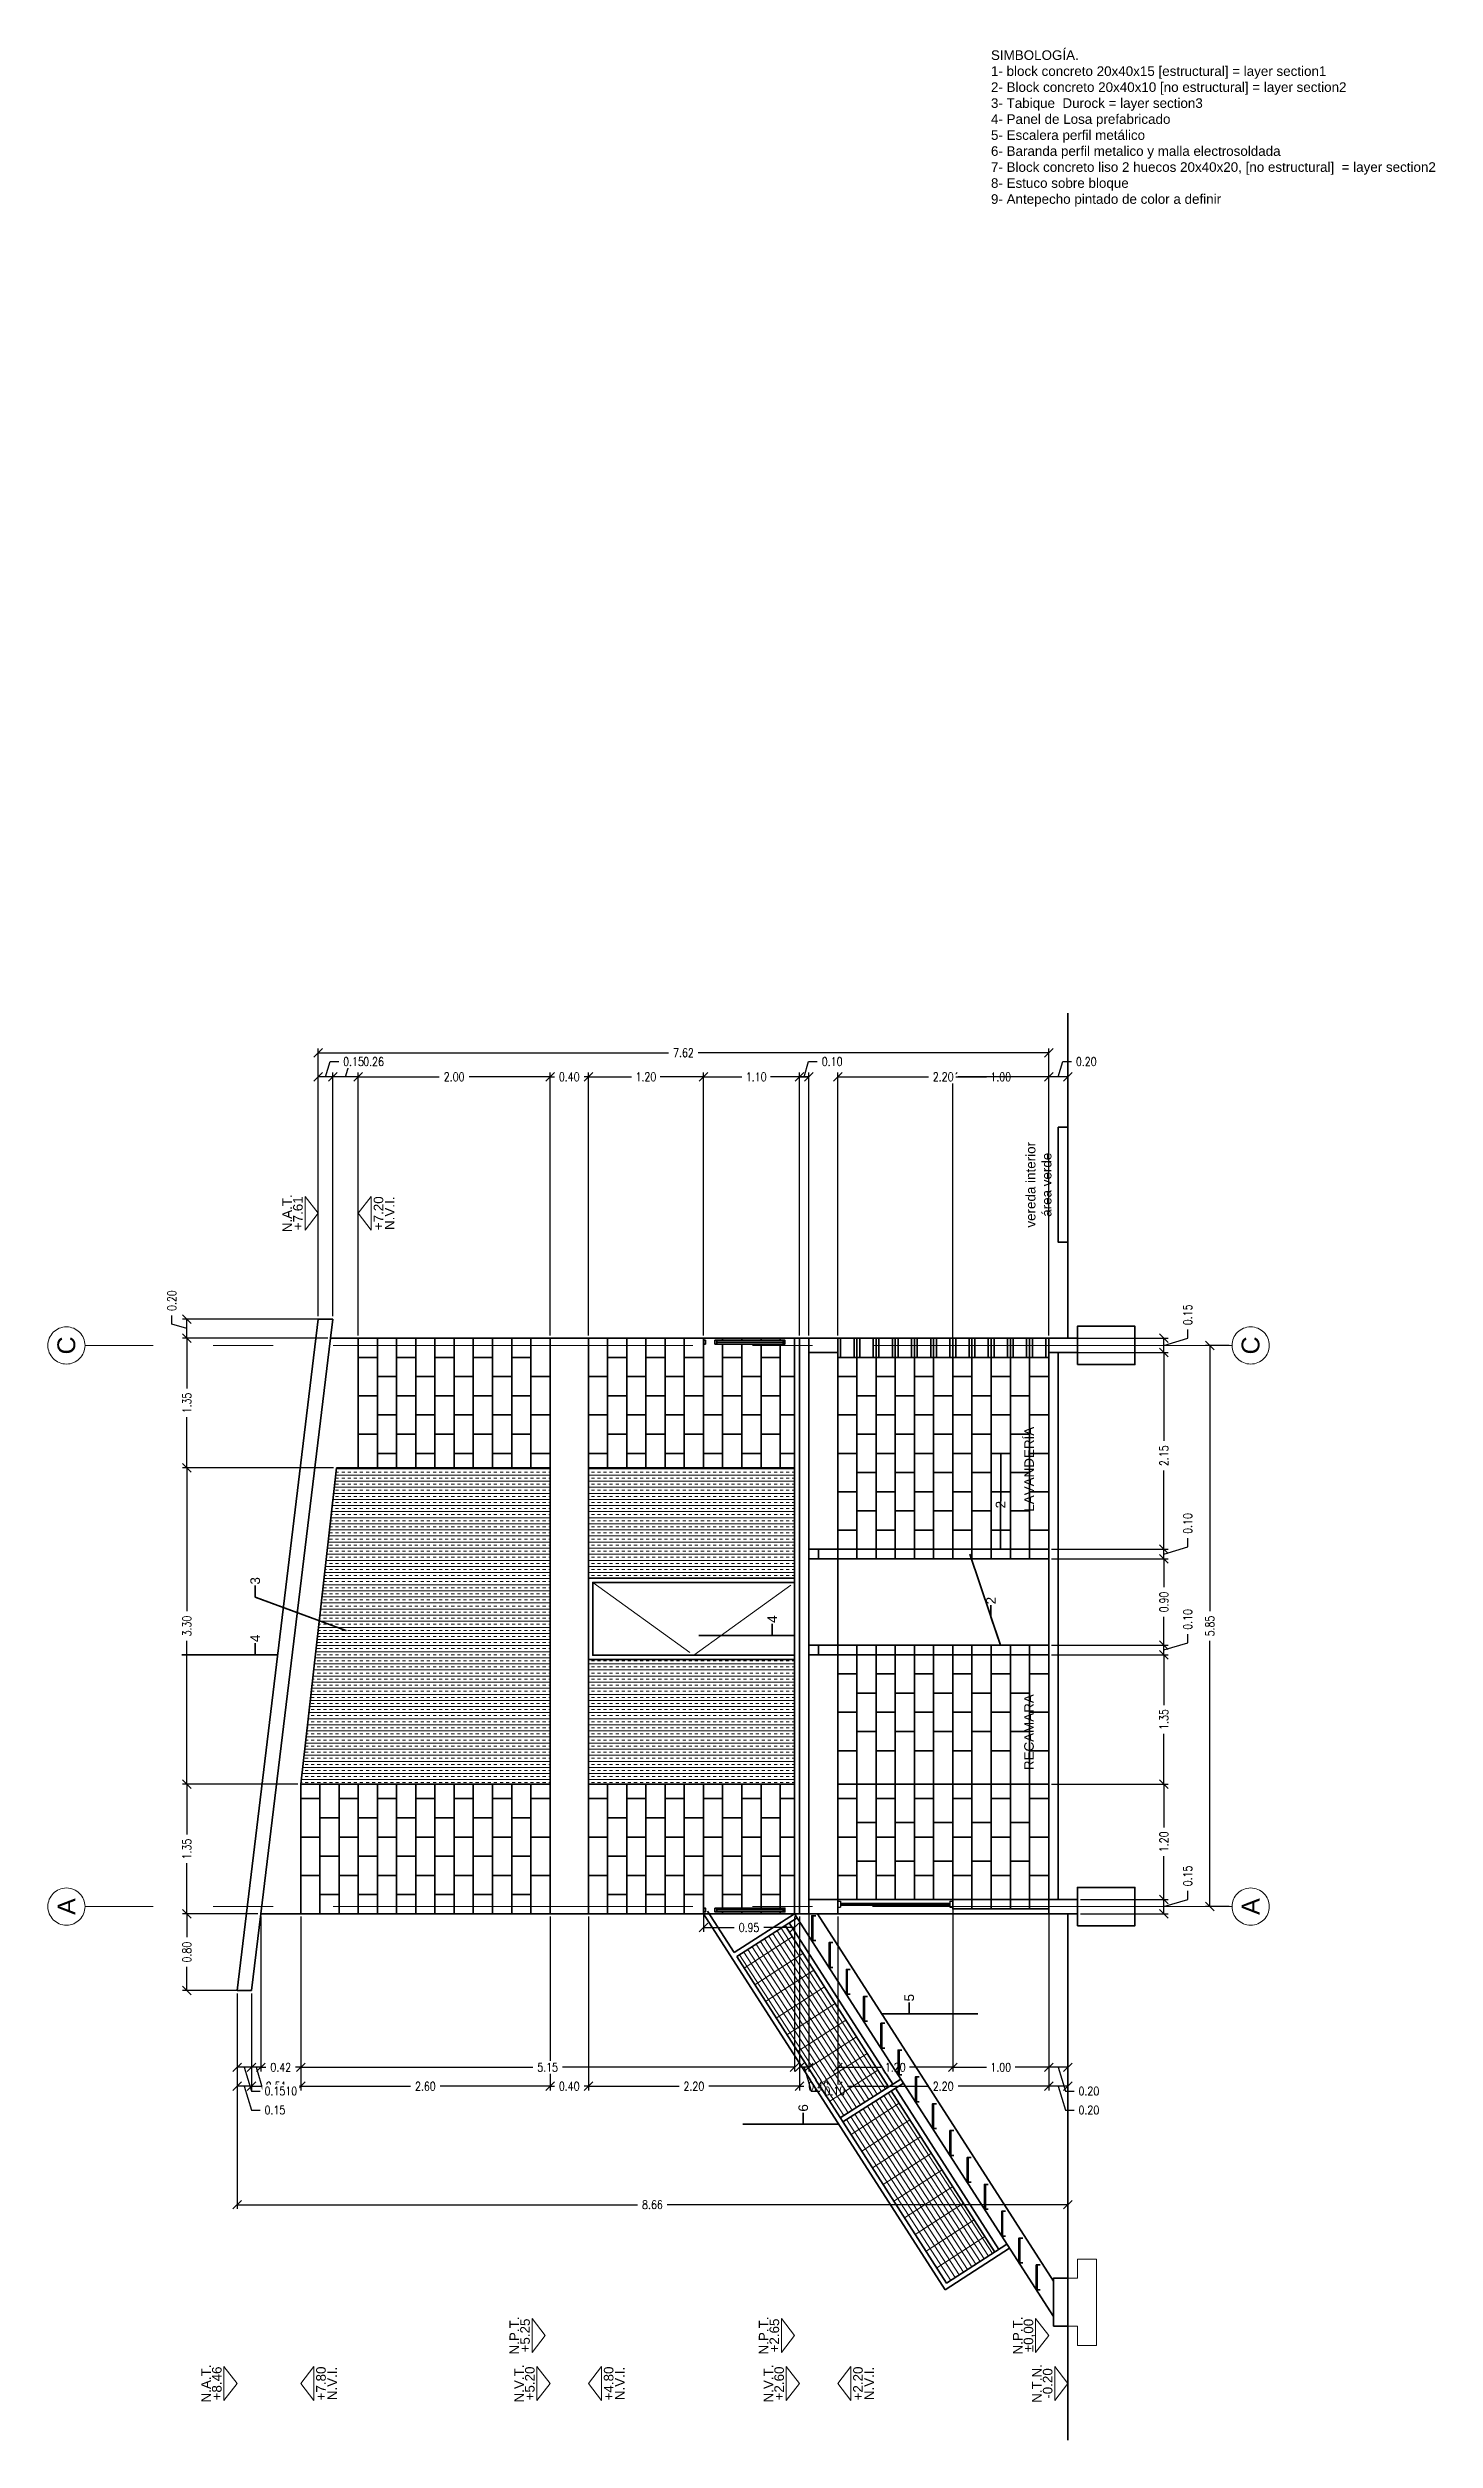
# Model space of a CAD drawing. Header units: metres. Extents: x -255 to -21, y -382 to -241.
# Drawn here: x -63.17 to -48.7, y -305.02 to -280.08 of the extents above; entities that cross this region are included whole.
import ezdxf
from ezdxf.enums import TextEntityAlignment as Align

# ---------------------------------------------------------------- set-up
doc = ezdxf.new("R2010")
doc.units = ezdxf.units.M
doc.header["$LTSCALE"] = 5
doc.header["$MEASUREMENT"] = 0
doc.linetypes.add('CENTER2', pattern=[1.125, 0.75, -0.125, 0.125, -0.125])
doc.linetypes.add('HIDDEN', pattern=[0.375, 0.25, -0.125])
doc.layers.get('0').update_dxf_attribs({"color": 30})
for name, color, linetype, lineweight in [('A-ANNO-DIMS', 3, 'Continuous', 18), ('A-ANNO-NOTE', 7, 'Continuous', 35), ('A-ANNO-SYMB', 3, 'Continuous', 18), ('A-ANNO-TEXT', 3, 'Continuous', 18), ('A-ELEV-MBE1', 7, 'Continuous', 35), ('A-ELEV-OVHD', 3, 'HIDDEN', 18), ('A-ELEV-PATT', 8, 'Continuous', 18), ('A-GLAZ-FULL', 4, 'Continuous', 25), ('A-SECT-MCUT', 7, 'Continuous', 35)]:
    doc.layers.add(name, color=color, linetype=linetype, lineweight=lineweight)
doc.styles.add('E-ARIAL', font='arial.ttf')
doc.styles.add('E-ROMANS', font='romans.shx', dxfattribs={"width": 0.8})
doc.styles.get("Standard").update_dxf_attribs({"font": 'arial.ttf'})
doc.dimstyles.new('E-0050_TICK_18', dxfattribs={"dimscale": 0.001, "dimtxt": 90, "dimasz": 90, "dimexe": 45, "dimexo": 30, "dimgap": 45, "dimtad": 0, "dimzin": 0, "dimdsep": 46, "dimtxsty": 'E-ROMANS', "dimblk": 'OBLIQUE', "dimcen": 45, "dimclrd": 256, "dimclre": 256, "dimclrt": 256, "dimadec": 0, "dimazin": 0, "dimtfac": 1, "dimtmove": 1, "dimatfit": 3, "dimldrblk": 'OPEN90', "dimfxl": 1, "dimtfill": 1, "dimtolj": 1, "dimtzin": 0, "dimarcsym": 0})
doc.dimstyles.new('E-0200_TICK_12', dxfattribs={"dimscale": 0.001, "dimtxt": 240, "dimasz": 240, "dimexe": 120, "dimexo": 80, "dimgap": 120, "dimtad": 0, "dimzin": 0, "dimdsep": 46, "dimtxsty": 'E-ROMANS', "dimblk": 'OBLIQUE', "dimcen": 120, "dimclrd": 256, "dimclre": 256, "dimclrt": 256, "dimadec": 0, "dimazin": 0, "dimtfac": 1, "dimtmove": 1, "dimatfit": 3, "dimldrblk": 'OPEN90', "dimfxl": 1, "dimtfill": 1, "dimtolj": 1, "dimtzin": 0, "dimlwd": -1, "dimarcsym": 0})

msp = doc.modelspace()

# ---------------------------------------------------------------- texts
at = {"layer": 'A-ANNO-TEXT', "insert": (-53.332, -280.919), "char_height": 0.1, "attachment_point": 4, "style": 'E-ARIAL'}
msp.add_mtext('SIMBOLOGÍA.\\P1- block concreto 20x40x15 [estructural] = layer section1\\P2- Block concreto 20x40x10 [no estructural] = layer section2\\P3- Tabique  Durock = layer section3\\P4- Panel de Losa prefabricado\\P5- Escalera perfil metálico\\P6- Baranda perfil metalico y malla electrosoldada\\P7- Block concreto liso 2 huecos 20x40x20, [no estructural]  = layer section2\\P8- Estuco sobre bloque\\P9- Antepecho pintado de color a definir', dxfattribs=at)
at = {"layer": 'A-ANNO-TEXT', "char_height": 0.18608, "attachment_point": 5, "rotation": 90}
for s, insert in [('{\\fArial|b0|i0|c0|p34;C}', (-62.973, -293.606)), ('{\\fArial|b0|i0|c0|p34;C}', (-50.624, -293.606)), ('{\\fArial|b0|i0|c0|p34;A}', (-62.973, -299.456)), ('{\\fArial|b0|i0|c0|p34;A}', (-50.624, -299.456))]:
    msp.add_mtext(s, dxfattribs=dict(at, insert=insert))
at = {"layer": 'A-ANNO-TEXT', "char_height": 0.1, "rotation": 90, "style": 'E-ARIAL'}
for s, insert, attachment_point in [('LAVANDERÍA', (-52.884, -295.339), 7), ('2', (-53.232, -295.305), 4), ('3', (-61.004, -296.099), 4), ('2', (-53.332, -296.305), 4), ('4', (-55.613, -296.498), 4), ('4', (-61.004, -296.699), 4), ('RECAMARA', (-52.884, -298.034), 7)]:
    msp.add_mtext(s, dxfattribs=dict(at, insert=insert, attachment_point=attachment_point))

# ---------------------------------------------------------------- blocks, each defined once
blk = doc.blocks.new('TAG-LEVEL-CO')
for points in [[(0.352, 0.272), (-0.352, 0.272)], [(0.352, 0.272), (0, 0), (-0.352, 0.272)]]:
    blk.add_lwpolyline(points)
at = {"style": 'E-ARIAL'}
for tag, p in [('N.P.T.', (0, 0.486)), ('%%P0,00', (0, 0.262))]:
    blk.add_attdef(tag, text='', height=0.2, dxfattribs=at).set_placement(p, align=Align.BOTTOM_CENTER)
blk = doc.blocks.new('_Oblique')
at = {"color": 0, "linetype": 'ByBlock', "lineweight": -2}
blk.add_line((-0.5, -0.5), (0.5, 0.5), dxfattribs=at)
blk = doc.blocks.new('*D621')
at = {"layer": 'A-ANNO-DIMS', "lineweight": -2, "transparency": 16777216}
for p, q in [((-52.73, -299.561), (-52.73, -301.375)), ((-52.53, -299.561), (-52.53, -301.375)), ((-52.53, -301.33), (-52.73, -301.33)), ((-52.63, -301.33), (-52.556, -301.577)), ((-52.556, -301.577), (-52.466, -301.577))]:
    blk.add_line(p, q, dxfattribs=at)
at = {"layer": 'A-ANNO-DIMS', "lineweight": -2, "transparency": 16777216, "xscale": 0.09, "yscale": 0.09, "zscale": 0.09, "rotation": 180}
blk.add_blockref('_Oblique', (-52.73, -301.33), dxfattribs=at)
at = {"layer": 'A-ANNO-DIMS', "lineweight": -2, "transparency": 16777216, "xscale": 0.09, "yscale": 0.09, "zscale": 0.09}
blk.add_blockref('_Oblique', (-52.53, -301.33), dxfattribs=at)
at = {"layer": 'A-ANNO-DIMS', "transparency": 16777216, "insert": (-52.311, -301.577), "char_height": 0.09, "attachment_point": 5, "style": 'E-ROMANS', "bg_fill": 3, "box_fill_scale": 1.25, "bg_fill_color": 256, "bg_fill_true_color": 13158600, "bg_fill_transparency": 0}
blk.add_mtext('\\A1;0.20', dxfattribs=at)
blk = doc.blocks.new('_Open90')
at = {"color": 0, "linetype": 'ByBlock', "lineweight": -2}
for p, q in [((0, 0), (-1, 0)), ((-0.5, 0.5), (0, 0)), ((0, 0), (-0.5, -0.5))]:
    blk.add_line(p, q, dxfattribs=at)
blk = doc.blocks.new('*D622')
at = {"layer": 'A-ANNO-DIMS', "lineweight": -2, "transparency": 16777216}
for p, q in [((-54.93, -299.561), (-54.93, -301.375)), ((-52.73, -299.561), (-52.73, -301.375)), ((-54.93, -301.33), (-53.985, -301.33)), ((-52.73, -301.33), (-53.675, -301.33))]:
    blk.add_line(p, q, dxfattribs=at)
at = {"layer": 'A-ANNO-DIMS', "lineweight": -2, "transparency": 16777216, "xscale": 0.09, "yscale": 0.09, "zscale": 0.09, "rotation": 180}
blk.add_blockref('_Oblique', (-54.93, -301.33), dxfattribs=at)
at = {"layer": 'A-ANNO-DIMS', "lineweight": -2, "transparency": 16777216, "xscale": 0.09, "yscale": 0.09, "zscale": 0.09}
blk.add_blockref('_Oblique', (-52.73, -301.33), dxfattribs=at)
at = {"layer": 'A-ANNO-DIMS', "transparency": 16777216, "insert": (-53.83, -301.33), "char_height": 0.09, "attachment_point": 5, "style": 'E-ROMANS', "bg_fill": 3, "box_fill_scale": 1.25, "bg_fill_color": 256, "bg_fill_true_color": 13158600, "bg_fill_transparency": 0}
blk.add_mtext('\\A1;2.20', dxfattribs=at)
blk = doc.blocks.new('*D623')
at = {"layer": 'A-ANNO-DIMS', "lineweight": -2, "transparency": 16777216}
for p, q in [((-55.33, -299.561), (-55.33, -301.375)), ((-54.93, -299.561), (-54.93, -301.375)), ((-55.33, -301.33), (-55.285, -301.33)), ((-54.93, -301.33), (-54.975, -301.33))]:
    blk.add_line(p, q, dxfattribs=at)
at = {"layer": 'A-ANNO-DIMS', "lineweight": -2, "transparency": 16777216, "xscale": 0.09, "yscale": 0.09, "zscale": 0.09, "rotation": 180}
blk.add_blockref('_Oblique', (-55.33, -301.33), dxfattribs=at)
at = {"layer": 'A-ANNO-DIMS', "lineweight": -2, "transparency": 16777216, "xscale": 0.09, "yscale": 0.09, "zscale": 0.09}
blk.add_blockref('_Oblique', (-54.93, -301.33), dxfattribs=at)
at = {"layer": 'A-ANNO-DIMS', "transparency": 16777216, "insert": (-55.13, -301.33), "char_height": 0.09, "attachment_point": 5, "style": 'E-ROMANS', "bg_fill": 3, "box_fill_scale": 1.25, "bg_fill_color": 256, "bg_fill_true_color": 13158600, "bg_fill_transparency": 0}
blk.add_mtext('\\A1;0.40', dxfattribs=at)
blk = doc.blocks.new('*D624')
at = {"layer": 'A-ANNO-DIMS', "lineweight": -2, "transparency": 16777216}
for p, q in [((-57.53, -299.561), (-57.53, -301.375)), ((-55.33, -299.561), (-55.33, -301.375)), ((-57.53, -301.33), (-56.585, -301.33)), ((-55.33, -301.33), (-56.275, -301.33))]:
    blk.add_line(p, q, dxfattribs=at)
at = {"layer": 'A-ANNO-DIMS', "lineweight": -2, "transparency": 16777216, "xscale": 0.09, "yscale": 0.09, "zscale": 0.09, "rotation": 180}
blk.add_blockref('_Oblique', (-57.53, -301.33), dxfattribs=at)
at = {"layer": 'A-ANNO-DIMS', "lineweight": -2, "transparency": 16777216, "xscale": 0.09, "yscale": 0.09, "zscale": 0.09}
blk.add_blockref('_Oblique', (-55.33, -301.33), dxfattribs=at)
at = {"layer": 'A-ANNO-DIMS', "transparency": 16777216, "insert": (-56.43, -301.33), "char_height": 0.09, "attachment_point": 5, "style": 'E-ROMANS', "bg_fill": 3, "box_fill_scale": 1.25, "bg_fill_color": 256, "bg_fill_true_color": 13158600, "bg_fill_transparency": 0}
blk.add_mtext('\\A1;2.20', dxfattribs=at)
blk = doc.blocks.new('*D625')
at = {"layer": 'A-ANNO-DIMS', "lineweight": -2, "transparency": 16777216}
for p, q in [((-57.93, -299.561), (-57.93, -301.375)), ((-57.53, -299.561), (-57.53, -301.375)), ((-57.93, -301.33), (-57.885, -301.33)), ((-57.53, -301.33), (-57.575, -301.33))]:
    blk.add_line(p, q, dxfattribs=at)
at = {"layer": 'A-ANNO-DIMS', "lineweight": -2, "transparency": 16777216, "xscale": 0.09, "yscale": 0.09, "zscale": 0.09, "rotation": 180}
blk.add_blockref('_Oblique', (-57.93, -301.33), dxfattribs=at)
at = {"layer": 'A-ANNO-DIMS', "lineweight": -2, "transparency": 16777216, "xscale": 0.09, "yscale": 0.09, "zscale": 0.09}
blk.add_blockref('_Oblique', (-57.53, -301.33), dxfattribs=at)
at = {"layer": 'A-ANNO-DIMS', "transparency": 16777216, "insert": (-57.73, -301.33), "char_height": 0.09, "attachment_point": 5, "style": 'E-ROMANS', "bg_fill": 3, "box_fill_scale": 1.25, "bg_fill_color": 256, "bg_fill_true_color": 13158600, "bg_fill_transparency": 0}
blk.add_mtext('\\A1;0.40', dxfattribs=at)
blk = doc.blocks.new('*D626')
at = {"layer": 'A-ANNO-DIMS', "lineweight": -2, "transparency": 16777216}
for p, q in [((-60.53, -299.561), (-60.53, -301.375)), ((-57.93, -299.561), (-57.93, -301.375)), ((-60.53, -301.33), (-59.385, -301.33)), ((-57.93, -301.33), (-59.075, -301.33))]:
    blk.add_line(p, q, dxfattribs=at)
at = {"layer": 'A-ANNO-DIMS', "lineweight": -2, "transparency": 16777216, "xscale": 0.09, "yscale": 0.09, "zscale": 0.09, "rotation": 180}
blk.add_blockref('_Oblique', (-60.53, -301.33), dxfattribs=at)
at = {"layer": 'A-ANNO-DIMS', "lineweight": -2, "transparency": 16777216, "xscale": 0.09, "yscale": 0.09, "zscale": 0.09}
blk.add_blockref('_Oblique', (-57.93, -301.33), dxfattribs=at)
at = {"layer": 'A-ANNO-DIMS', "transparency": 16777216, "insert": (-59.23, -301.33), "char_height": 0.09, "attachment_point": 5, "style": 'E-ROMANS', "bg_fill": 3, "box_fill_scale": 1.25, "bg_fill_color": 256, "bg_fill_true_color": 13158600, "bg_fill_transparency": 0}
blk.add_mtext('\\A1;2.60', dxfattribs=at)
blk = doc.blocks.new('*D627')
at = {"layer": 'A-ANNO-DIMS', "lineweight": -2, "transparency": 16777216}
for p, q in [((-60.53, -299.561), (-60.53, -301.375)), ((-61.043, -300.361), (-61.043, -301.375)), ((-61.043, -301.33), (-60.931, -301.33)), ((-60.53, -301.33), (-60.642, -301.33))]:
    blk.add_line(p, q, dxfattribs=at)
at = {"layer": 'A-ANNO-DIMS', "lineweight": -2, "transparency": 16777216, "xscale": 0.09, "yscale": 0.09, "zscale": 0.09, "rotation": 180}
blk.add_blockref('_Oblique', (-61.043, -301.33), dxfattribs=at)
at = {"layer": 'A-ANNO-DIMS', "lineweight": -2, "transparency": 16777216, "xscale": 0.09, "yscale": 0.09, "zscale": 0.09}
blk.add_blockref('_Oblique', (-60.53, -301.33), dxfattribs=at)
at = {"layer": 'A-ANNO-DIMS', "transparency": 16777216, "insert": (-60.786, -301.33), "char_height": 0.09, "attachment_point": 5, "style": 'E-ROMANS', "bg_fill": 3, "box_fill_scale": 1.25, "bg_fill_color": 256, "bg_fill_true_color": 13158600, "bg_fill_transparency": 0}
blk.add_mtext('\\A1;0.51', dxfattribs=at)
blk = doc.blocks.new('*D628')
at = {"layer": 'A-ANNO-DIMS', "lineweight": -2, "transparency": 16777216}
for p, q in [((-61.194, -300.361), (-61.194, -301.375)), ((-61.043, -300.361), (-61.043, -301.375)), ((-61.043, -301.33), (-61.194, -301.33)), ((-61.118, -301.33), (-61.044, -301.577)), ((-61.044, -301.577), (-60.954, -301.577))]:
    blk.add_line(p, q, dxfattribs=at)
at = {"layer": 'A-ANNO-DIMS', "lineweight": -2, "transparency": 16777216, "xscale": 0.09, "yscale": 0.09, "zscale": 0.09, "rotation": 180}
blk.add_blockref('_Oblique', (-61.194, -301.33), dxfattribs=at)
at = {"layer": 'A-ANNO-DIMS', "lineweight": -2, "transparency": 16777216, "xscale": 0.09, "yscale": 0.09, "zscale": 0.09}
blk.add_blockref('_Oblique', (-61.043, -301.33), dxfattribs=at)
at = {"layer": 'A-ANNO-DIMS', "transparency": 16777216, "insert": (-60.799, -301.577), "char_height": 0.09, "attachment_point": 5, "style": 'E-ROMANS', "bg_fill": 3, "box_fill_scale": 1.25, "bg_fill_color": 256, "bg_fill_true_color": 13158600, "bg_fill_transparency": 0}
blk.add_mtext('\\A1;0.15', dxfattribs=at)
blk = doc.blocks.new('*D629')
at = {"layer": 'A-ANNO-DIMS', "lineweight": -2, "transparency": 16777216}
for p, q in [((-52.73, -299.411), (-52.73, -301.177)), ((-52.53, -299.561), (-52.53, -301.177)), ((-52.53, -301.132), (-52.73, -301.132)), ((-52.63, -301.132), (-52.556, -301.379)), ((-52.556, -301.379), (-52.466, -301.379))]:
    blk.add_line(p, q, dxfattribs=at)
at = {"layer": 'A-ANNO-DIMS', "lineweight": -2, "transparency": 16777216, "xscale": 0.09, "yscale": 0.09, "zscale": 0.09, "rotation": 180}
blk.add_blockref('_Oblique', (-52.73, -301.132), dxfattribs=at)
at = {"layer": 'A-ANNO-DIMS', "lineweight": -2, "transparency": 16777216, "xscale": 0.09, "yscale": 0.09, "zscale": 0.09}
blk.add_blockref('_Oblique', (-52.53, -301.132), dxfattribs=at)
at = {"layer": 'A-ANNO-DIMS', "transparency": 16777216, "insert": (-52.311, -301.379), "char_height": 0.09, "attachment_point": 5, "style": 'E-ROMANS', "bg_fill": 3, "box_fill_scale": 1.25, "bg_fill_color": 256, "bg_fill_true_color": 13158600, "bg_fill_transparency": 0}
blk.add_mtext('\\A1;0.20', dxfattribs=at)
blk = doc.blocks.new('*D630')
at = {"layer": 'A-ANNO-DIMS', "lineweight": -2, "transparency": 16777216}
for p, q in [((-53.73, -299.411), (-53.73, -301.177)), ((-52.73, -299.411), (-52.73, -301.177)), ((-53.73, -301.132), (-53.38, -301.132)), ((-52.73, -301.132), (-53.08, -301.132))]:
    blk.add_line(p, q, dxfattribs=at)
at = {"layer": 'A-ANNO-DIMS', "lineweight": -2, "transparency": 16777216, "xscale": 0.09, "yscale": 0.09, "zscale": 0.09, "rotation": 180}
blk.add_blockref('_Oblique', (-53.73, -301.132), dxfattribs=at)
at = {"layer": 'A-ANNO-DIMS', "lineweight": -2, "transparency": 16777216, "xscale": 0.09, "yscale": 0.09, "zscale": 0.09}
blk.add_blockref('_Oblique', (-52.73, -301.132), dxfattribs=at)
at = {"layer": 'A-ANNO-DIMS', "transparency": 16777216, "insert": (-53.23, -301.132), "char_height": 0.09, "attachment_point": 5, "style": 'E-ROMANS', "bg_fill": 3, "box_fill_scale": 1.25, "bg_fill_color": 256, "bg_fill_true_color": 13158600, "bg_fill_transparency": 0}
blk.add_mtext('\\A1;1.00', dxfattribs=at)
blk = doc.blocks.new('*D631')
at = {"layer": 'A-ANNO-DIMS', "lineweight": -2, "transparency": 16777216}
for p, q in [((-53.73, -299.411), (-53.73, -301.177)), ((-54.93, -299.561), (-54.93, -301.177)), ((-54.93, -301.132), (-54.48, -301.132)), ((-53.73, -301.132), (-54.18, -301.132))]:
    blk.add_line(p, q, dxfattribs=at)
at = {"layer": 'A-ANNO-DIMS', "lineweight": -2, "transparency": 16777216, "xscale": 0.09, "yscale": 0.09, "zscale": 0.09, "rotation": 180}
blk.add_blockref('_Oblique', (-54.93, -301.132), dxfattribs=at)
at = {"layer": 'A-ANNO-DIMS', "lineweight": -2, "transparency": 16777216, "xscale": 0.09, "yscale": 0.09, "zscale": 0.09}
blk.add_blockref('_Oblique', (-53.73, -301.132), dxfattribs=at)
at = {"layer": 'A-ANNO-DIMS', "transparency": 16777216, "insert": (-54.33, -301.132), "char_height": 0.09, "attachment_point": 5, "style": 'E-ROMANS', "bg_fill": 3, "box_fill_scale": 1.25, "bg_fill_color": 256, "bg_fill_true_color": 13158600, "bg_fill_transparency": 0}
blk.add_mtext('\\A1;1.20', dxfattribs=at)
blk = doc.blocks.new('*D632')
at = {"layer": 'A-ANNO-DIMS', "lineweight": -2, "transparency": 16777216}
for p, q in [((-55.23, -299.411), (-55.23, -301.177)), ((-55.33, -299.561), (-55.33, -301.177)), ((-55.23, -301.132), (-55.33, -301.132)), ((-55.28, -301.132), (-55.206, -301.379)), ((-55.206, -301.379), (-55.116, -301.379))]:
    blk.add_line(p, q, dxfattribs=at)
at = {"layer": 'A-ANNO-DIMS', "lineweight": -2, "transparency": 16777216, "xscale": 0.09, "yscale": 0.09, "zscale": 0.09, "rotation": 180}
blk.add_blockref('_Oblique', (-55.33, -301.132), dxfattribs=at)
at = {"layer": 'A-ANNO-DIMS', "lineweight": -2, "transparency": 16777216, "xscale": 0.09, "yscale": 0.09, "zscale": 0.09}
blk.add_blockref('_Oblique', (-55.23, -301.132), dxfattribs=at)
at = {"layer": 'A-ANNO-DIMS', "transparency": 16777216, "insert": (-54.961, -301.379), "char_height": 0.09, "attachment_point": 5, "style": 'E-ROMANS', "bg_fill": 3, "box_fill_scale": 1.25, "bg_fill_color": 256, "bg_fill_true_color": 13158600, "bg_fill_transparency": 0}
blk.add_mtext('\\A1;0.10', dxfattribs=at)
blk = doc.blocks.new('*D633')
at = {"layer": 'A-ANNO-DIMS', "lineweight": -2, "transparency": 16777216}
for p, q in [((-60.53, -299.561), (-60.53, -301.177)), ((-55.38, -299.561), (-55.38, -301.177)), ((-60.53, -301.132), (-58.11, -301.132)), ((-55.38, -301.132), (-57.8, -301.132))]:
    blk.add_line(p, q, dxfattribs=at)
at = {"layer": 'A-ANNO-DIMS', "lineweight": -2, "transparency": 16777216, "xscale": 0.09, "yscale": 0.09, "zscale": 0.09, "rotation": 180}
blk.add_blockref('_Oblique', (-60.53, -301.132), dxfattribs=at)
at = {"layer": 'A-ANNO-DIMS', "lineweight": -2, "transparency": 16777216, "xscale": 0.09, "yscale": 0.09, "zscale": 0.09}
blk.add_blockref('_Oblique', (-55.38, -301.132), dxfattribs=at)
at = {"layer": 'A-ANNO-DIMS', "transparency": 16777216, "insert": (-57.955, -301.132), "char_height": 0.09, "attachment_point": 5, "style": 'E-ROMANS', "bg_fill": 3, "box_fill_scale": 1.25, "bg_fill_color": 256, "bg_fill_true_color": 13158600, "bg_fill_transparency": 0}
blk.add_mtext('\\A1;5.15', dxfattribs=at)
blk = doc.blocks.new('*D634')
at = {"layer": 'A-ANNO-DIMS', "lineweight": -2, "transparency": 16777216}
for p, q in [((-60.946, -299.561), (-60.946, -301.177)), ((-60.53, -299.561), (-60.53, -301.177)), ((-60.946, -301.132), (-60.893, -301.132)), ((-60.53, -301.132), (-60.583, -301.132))]:
    blk.add_line(p, q, dxfattribs=at)
at = {"layer": 'A-ANNO-DIMS', "lineweight": -2, "transparency": 16777216, "xscale": 0.09, "yscale": 0.09, "zscale": 0.09, "rotation": 180}
blk.add_blockref('_Oblique', (-60.946, -301.132), dxfattribs=at)
at = {"layer": 'A-ANNO-DIMS', "lineweight": -2, "transparency": 16777216, "xscale": 0.09, "yscale": 0.09, "zscale": 0.09}
blk.add_blockref('_Oblique', (-60.53, -301.132), dxfattribs=at)
at = {"layer": 'A-ANNO-DIMS', "transparency": 16777216, "insert": (-60.738, -301.132), "char_height": 0.09, "attachment_point": 5, "style": 'E-ROMANS', "bg_fill": 3, "box_fill_scale": 1.25, "bg_fill_color": 256, "bg_fill_true_color": 13158600, "bg_fill_transparency": 0}
blk.add_mtext('\\A1;0.42', dxfattribs=at)
blk = doc.blocks.new('*D635')
at = {"layer": 'A-ANNO-DIMS', "lineweight": -2, "transparency": 16777216}
for p, q in [((-60.946, -299.561), (-60.946, -301.177)), ((-61.043, -300.361), (-61.043, -301.177)), ((-60.946, -301.132), (-61.043, -301.132)), ((-60.994, -301.132), (-60.92, -301.379)), ((-60.92, -301.379), (-60.83, -301.379))]:
    blk.add_line(p, q, dxfattribs=at)
at = {"layer": 'A-ANNO-DIMS', "lineweight": -2, "transparency": 16777216, "xscale": 0.09, "yscale": 0.09, "zscale": 0.09, "rotation": 180}
blk.add_blockref('_Oblique', (-61.043, -301.132), dxfattribs=at)
at = {"layer": 'A-ANNO-DIMS', "lineweight": -2, "transparency": 16777216, "xscale": 0.09, "yscale": 0.09, "zscale": 0.09}
blk.add_blockref('_Oblique', (-60.946, -301.132), dxfattribs=at)
at = {"layer": 'A-ANNO-DIMS', "transparency": 16777216, "insert": (-60.675, -301.379), "char_height": 0.09, "attachment_point": 5, "style": 'E-ROMANS', "bg_fill": 3, "box_fill_scale": 1.25, "bg_fill_color": 256, "bg_fill_true_color": 13158600, "bg_fill_transparency": 0}
blk.add_mtext('\\A1;0.10', dxfattribs=at)
blk = doc.blocks.new('*D379')
at = {"layer": 'A-ANNO-DIMS', "lineweight": -2, "transparency": 16777216}
for p, q in [((-61.194, -300.361), (-61.194, -301.177)), ((-61.043, -300.361), (-61.043, -301.177)), ((-61.043, -301.132), (-61.194, -301.132)), ((-61.118, -301.132), (-61.044, -301.379)), ((-61.044, -301.379), (-60.954, -301.379))]:
    blk.add_line(p, q, dxfattribs=at)
at = {"layer": 'A-ANNO-DIMS', "lineweight": -2, "transparency": 16777216, "xscale": 0.09, "yscale": 0.09, "zscale": 0.09, "rotation": 180}
blk.add_blockref('_Oblique', (-61.194, -301.132), dxfattribs=at)
at = {"layer": 'A-ANNO-DIMS', "lineweight": -2, "transparency": 16777216, "xscale": 0.09, "yscale": 0.09, "zscale": 0.09}
blk.add_blockref('_Oblique', (-61.043, -301.132), dxfattribs=at)
at = {"layer": 'A-ANNO-DIMS', "transparency": 16777216, "insert": (-60.799, -301.379), "char_height": 0.09, "attachment_point": 5, "style": 'E-ROMANS', "bg_fill": 3, "box_fill_scale": 1.25, "bg_fill_color": 256, "bg_fill_true_color": 13158600, "bg_fill_transparency": 0}
blk.add_mtext('\\A1;0.15', dxfattribs=at)
blk = doc.blocks.new('*D636')
at = {"layer": 'A-ANNO-DIMS', "lineweight": -2, "transparency": 16777216}
for p, q in [((-61.194, -300.361), (-61.194, -302.609)), ((-52.53, -301.439), (-52.53, -302.609)), ((-61.194, -302.564), (-57.017, -302.564)), ((-52.53, -302.564), (-56.707, -302.564))]:
    blk.add_line(p, q, dxfattribs=at)
at = {"layer": 'A-ANNO-DIMS', "lineweight": -2, "transparency": 16777216, "xscale": 0.09, "yscale": 0.09, "zscale": 0.09, "rotation": 180}
blk.add_blockref('_Oblique', (-61.194, -302.564), dxfattribs=at)
at = {"layer": 'A-ANNO-DIMS', "lineweight": -2, "transparency": 16777216, "xscale": 0.09, "yscale": 0.09, "zscale": 0.09}
blk.add_blockref('_Oblique', (-52.53, -302.564), dxfattribs=at)
at = {"layer": 'A-ANNO-DIMS', "transparency": 16777216, "insert": (-56.862, -302.564), "char_height": 0.09, "attachment_point": 5, "style": 'E-ROMANS', "bg_fill": 3, "box_fill_scale": 1.25, "bg_fill_color": 256, "bg_fill_true_color": 13158600, "bg_fill_transparency": 0}
blk.add_mtext('\\A1;8.66', dxfattribs=at)
blk = doc.blocks.new('*D637')
at = {"layer": 'A-ANNO-DIMS', "lineweight": -2, "transparency": 16777216}
for p, q in [((-51.28, -299.381), (-51.28, -299.291)), ((-52.4, -299.381), (-51.483, -299.381)), ((-52.4, -299.531), (-51.483, -299.531)), ((-51.528, -299.531), (-51.528, -299.381)), ((-51.528, -299.456), (-51.28, -299.381))]:
    blk.add_line(p, q, dxfattribs=at)
at = {"layer": 'A-ANNO-DIMS', "lineweight": -2, "transparency": 16777216, "xscale": 0.09, "yscale": 0.09, "zscale": 0.09}
for p, rotation in [((-51.528, -299.381), 90), ((-51.528, -299.531), 270)]:
    blk.add_blockref('_Oblique', p, dxfattribs=dict(at, rotation=rotation))
at = {"layer": 'A-ANNO-DIMS', "transparency": 16777216, "insert": (-51.28, -299.137), "char_height": 0.09, "attachment_point": 5, "rotation": 90, "style": 'E-ROMANS', "bg_fill": 3, "box_fill_scale": 1.25, "bg_fill_color": 256, "bg_fill_true_color": 13158600, "bg_fill_transparency": 0}
blk.add_mtext('\\A1;0.15', dxfattribs=at)
blk = doc.blocks.new('*D638')
at = {"layer": 'A-ANNO-DIMS', "lineweight": -2, "transparency": 16777216}
for p, q in [((-52.7, -298.181), (-51.483, -298.181)), ((-51.528, -298.181), (-51.528, -298.631)), ((-51.528, -299.381), (-51.528, -298.93)), ((-52.4, -299.381), (-51.483, -299.381))]:
    blk.add_line(p, q, dxfattribs=at)
at = {"layer": 'A-ANNO-DIMS', "lineweight": -2, "transparency": 16777216, "xscale": 0.09, "yscale": 0.09, "zscale": 0.09}
for p, rotation in [((-51.528, -298.181), 90), ((-51.528, -299.381), 270)]:
    blk.add_blockref('_Oblique', p, dxfattribs=dict(at, rotation=rotation))
at = {"layer": 'A-ANNO-DIMS', "transparency": 16777216, "insert": (-51.528, -298.781), "char_height": 0.09, "attachment_point": 5, "rotation": 90, "style": 'E-ROMANS', "bg_fill": 3, "box_fill_scale": 1.25, "bg_fill_color": 256, "bg_fill_true_color": 13158600, "bg_fill_transparency": 0}
blk.add_mtext('\\A1;1.20', dxfattribs=at)
blk = doc.blocks.new('*D639')
at = {"layer": 'A-ANNO-DIMS', "lineweight": -2, "transparency": 16777216}
for p, q in [((-52.7, -296.831), (-51.483, -296.831)), ((-51.528, -296.831), (-51.528, -297.356)), ((-51.528, -298.181), (-51.528, -297.655)), ((-52.7, -298.181), (-51.483, -298.181))]:
    blk.add_line(p, q, dxfattribs=at)
at = {"layer": 'A-ANNO-DIMS', "lineweight": -2, "transparency": 16777216, "xscale": 0.09, "yscale": 0.09, "zscale": 0.09}
for p, rotation in [((-51.528, -296.831), 90), ((-51.528, -298.181), 270)]:
    blk.add_blockref('_Oblique', p, dxfattribs=dict(at, rotation=rotation))
at = {"layer": 'A-ANNO-DIMS', "transparency": 16777216, "insert": (-51.528, -297.506), "char_height": 0.09, "attachment_point": 5, "rotation": 90, "style": 'E-ROMANS', "bg_fill": 3, "box_fill_scale": 1.25, "bg_fill_color": 256, "bg_fill_true_color": 13158600, "bg_fill_transparency": 0}
blk.add_mtext('\\A1;1.35', dxfattribs=at)
blk = doc.blocks.new('*D640')
at = {"layer": 'A-ANNO-DIMS', "lineweight": -2, "transparency": 16777216}
for p, q in [((-52.7, -296.731), (-51.483, -296.731)), ((-51.528, -296.781), (-51.28, -296.706)), ((-51.528, -296.831), (-51.528, -296.731)), ((-51.28, -296.706), (-51.28, -296.616)), ((-52.7, -296.831), (-51.483, -296.831))]:
    blk.add_line(p, q, dxfattribs=at)
at = {"layer": 'A-ANNO-DIMS', "lineweight": -2, "transparency": 16777216, "xscale": 0.09, "yscale": 0.09, "zscale": 0.09}
for p, rotation in [((-51.528, -296.731), 90), ((-51.528, -296.831), 270)]:
    blk.add_blockref('_Oblique', p, dxfattribs=dict(at, rotation=rotation))
at = {"layer": 'A-ANNO-DIMS', "transparency": 16777216, "insert": (-51.28, -296.462), "char_height": 0.09, "attachment_point": 5, "rotation": 90, "style": 'E-ROMANS', "bg_fill": 3, "box_fill_scale": 1.25, "bg_fill_color": 256, "bg_fill_true_color": 13158600, "bg_fill_transparency": 0}
blk.add_mtext('\\A1;0.10', dxfattribs=at)
blk = doc.blocks.new('*D641')
at = {"layer": 'A-ANNO-DIMS', "lineweight": -2, "transparency": 16777216}
for p, q in [((-52.7, -295.831), (-51.483, -295.831)), ((-51.528, -295.831), (-51.528, -296.126)), ((-51.528, -296.731), (-51.528, -296.435)), ((-52.7, -296.731), (-51.483, -296.731))]:
    blk.add_line(p, q, dxfattribs=at)
at = {"layer": 'A-ANNO-DIMS', "lineweight": -2, "transparency": 16777216, "xscale": 0.09, "yscale": 0.09, "zscale": 0.09}
for p, rotation in [((-51.528, -295.831), 90), ((-51.528, -296.731), 270)]:
    blk.add_blockref('_Oblique', p, dxfattribs=dict(at, rotation=rotation))
at = {"layer": 'A-ANNO-DIMS', "transparency": 16777216, "insert": (-51.528, -296.281), "char_height": 0.09, "attachment_point": 5, "rotation": 90, "style": 'E-ROMANS', "bg_fill": 3, "box_fill_scale": 1.25, "bg_fill_color": 256, "bg_fill_true_color": 13158600, "bg_fill_transparency": 0}
blk.add_mtext('\\A1;0.90', dxfattribs=at)
blk = doc.blocks.new('*D642')
at = {"layer": 'A-ANNO-DIMS', "lineweight": -2, "transparency": 16777216}
for p, q in [((-52.7, -293.681), (-51.483, -293.681)), ((-51.528, -293.681), (-51.528, -294.601)), ((-51.528, -295.831), (-51.528, -294.91)), ((-52.7, -295.831), (-51.483, -295.831))]:
    blk.add_line(p, q, dxfattribs=at)
at = {"layer": 'A-ANNO-DIMS', "lineweight": -2, "transparency": 16777216, "xscale": 0.09, "yscale": 0.09, "zscale": 0.09}
for p, rotation in [((-51.528, -293.681), 90), ((-51.528, -295.831), 270)]:
    blk.add_blockref('_Oblique', p, dxfattribs=dict(at, rotation=rotation))
at = {"layer": 'A-ANNO-DIMS', "transparency": 16777216, "insert": (-51.528, -294.756), "char_height": 0.09, "attachment_point": 5, "rotation": 90, "style": 'E-ROMANS', "bg_fill": 3, "box_fill_scale": 1.25, "bg_fill_color": 256, "bg_fill_true_color": 13158600, "bg_fill_transparency": 0}
blk.add_mtext('\\A1;2.15', dxfattribs=at)
blk = doc.blocks.new('*D643')
at = {"layer": 'A-ANNO-DIMS', "lineweight": -2, "transparency": 16777216}
for p, q in [((-52.7, -293.531), (-51.483, -293.531)), ((-51.528, -293.681), (-51.528, -293.531)), ((-51.528, -293.606), (-51.28, -293.531)), ((-51.28, -293.531), (-51.28, -293.441)), ((-52.7, -293.681), (-51.483, -293.681))]:
    blk.add_line(p, q, dxfattribs=at)
at = {"layer": 'A-ANNO-DIMS', "lineweight": -2, "transparency": 16777216, "xscale": 0.09, "yscale": 0.09, "zscale": 0.09}
for p, rotation in [((-51.528, -293.531), 90), ((-51.528, -293.681), 270)]:
    blk.add_blockref('_Oblique', p, dxfattribs=dict(at, rotation=rotation))
at = {"layer": 'A-ANNO-DIMS', "transparency": 16777216, "insert": (-51.28, -293.287), "char_height": 0.09, "attachment_point": 5, "rotation": 90, "style": 'E-ROMANS', "bg_fill": 3, "box_fill_scale": 1.25, "bg_fill_color": 256, "bg_fill_true_color": 13158600, "bg_fill_transparency": 0}
blk.add_mtext('\\A1;0.15', dxfattribs=at)
blk = doc.blocks.new('*D644')
at = {"layer": 'A-ANNO-DIMS', "lineweight": -2, "transparency": 16777216}
for p, q in [((-56.33, -299.541), (-56.33, -299.72)), ((-56.33, -299.675), (-56.01, -299.675)), ((-55.38, -299.675), (-55.7, -299.675)), ((-55.38, -299.561), (-55.38, -299.72))]:
    blk.add_line(p, q, dxfattribs=at)
at = {"layer": 'A-ANNO-DIMS', "lineweight": -2, "transparency": 16777216, "xscale": 0.09, "yscale": 0.09, "zscale": 0.09, "rotation": 180}
blk.add_blockref('_Oblique', (-56.33, -299.675), dxfattribs=at)
at = {"layer": 'A-ANNO-DIMS', "lineweight": -2, "transparency": 16777216, "xscale": 0.09, "yscale": 0.09, "zscale": 0.09}
blk.add_blockref('_Oblique', (-55.38, -299.675), dxfattribs=at)
at = {"layer": 'A-ANNO-DIMS', "transparency": 16777216, "insert": (-55.855, -299.675), "char_height": 0.09, "attachment_point": 5, "style": 'E-ROMANS', "bg_fill": 3, "box_fill_scale": 1.25, "bg_fill_color": 256, "bg_fill_true_color": 13158600, "bg_fill_transparency": 0}
blk.add_mtext('\\A1;0.95', dxfattribs=at)
blk = doc.blocks.new('*D380')
at = {"layer": 'A-ANNO-DIMS', "lineweight": -2, "transparency": 16777216}
for p, q in [((-60.976, -299.531), (-61.762, -299.531)), ((-61.717, -299.531), (-61.717, -299.776)), ((-61.717, -300.331), (-61.717, -300.085)), ((-61.073, -300.331), (-61.762, -300.331))]:
    blk.add_line(p, q, dxfattribs=at)
at = {"layer": 'A-ANNO-DIMS', "lineweight": -2, "transparency": 16777216, "xscale": 0.09, "yscale": 0.09, "zscale": 0.09}
for p, rotation in [((-61.717, -299.531), 90), ((-61.717, -300.331), 270)]:
    blk.add_blockref('_Oblique', p, dxfattribs=dict(at, rotation=rotation))
at = {"layer": 'A-ANNO-DIMS', "transparency": 16777216, "insert": (-61.717, -299.931), "char_height": 0.09, "attachment_point": 5, "rotation": 90, "style": 'E-ROMANS', "bg_fill": 3, "box_fill_scale": 1.25, "bg_fill_color": 256, "bg_fill_true_color": 13158600, "bg_fill_transparency": 0}
blk.add_mtext('\\A1;0.80', dxfattribs=at)
blk = doc.blocks.new('*D381')
at = {"layer": 'A-ANNO-DIMS', "lineweight": -2, "transparency": 16777216}
for p, q in [((-60.56, -298.181), (-61.762, -298.181)), ((-61.717, -298.181), (-61.717, -298.706)), ((-61.717, -299.531), (-61.717, -299.005)), ((-60.976, -299.531), (-61.762, -299.531))]:
    blk.add_line(p, q, dxfattribs=at)
at = {"layer": 'A-ANNO-DIMS', "lineweight": -2, "transparency": 16777216, "xscale": 0.09, "yscale": 0.09, "zscale": 0.09}
for p, rotation in [((-61.717, -298.181), 90), ((-61.717, -299.531), 270)]:
    blk.add_blockref('_Oblique', p, dxfattribs=dict(at, rotation=rotation))
at = {"layer": 'A-ANNO-DIMS', "transparency": 16777216, "insert": (-61.717, -298.856), "char_height": 0.09, "attachment_point": 5, "rotation": 90, "style": 'E-ROMANS', "bg_fill": 3, "box_fill_scale": 1.25, "bg_fill_color": 256, "bg_fill_true_color": 13158600, "bg_fill_transparency": 0}
blk.add_mtext('\\A1;1.35', dxfattribs=at)
blk = doc.blocks.new('*D645')
at = {"layer": 'A-ANNO-DIMS', "lineweight": -2, "transparency": 16777216}
for p, q in [((-60.248, -293.531), (-61.762, -293.531)), ((-61.717, -293.531), (-61.717, -294.056)), ((-61.717, -294.881), (-61.717, -294.355)), ((-60.187, -294.881), (-61.762, -294.881))]:
    blk.add_line(p, q, dxfattribs=at)
at = {"layer": 'A-ANNO-DIMS', "lineweight": -2, "transparency": 16777216, "xscale": 0.09, "yscale": 0.09, "zscale": 0.09}
for p, rotation in [((-61.717, -293.531), 90), ((-61.717, -294.881), 270)]:
    blk.add_blockref('_Oblique', p, dxfattribs=dict(at, rotation=rotation))
at = {"layer": 'A-ANNO-DIMS', "transparency": 16777216, "insert": (-61.717, -294.206), "char_height": 0.09, "attachment_point": 5, "rotation": 90, "style": 'E-ROMANS', "bg_fill": 3, "box_fill_scale": 1.25, "bg_fill_color": 256, "bg_fill_true_color": 13158600, "bg_fill_transparency": 0}
blk.add_mtext('\\A1;1.35', dxfattribs=at)
blk = doc.blocks.new('*D646')
at = {"layer": 'A-ANNO-DIMS', "lineweight": -2, "transparency": 16777216}
for p, q in [((-61.874, -293.383), (-61.874, -293.293)), ((-61.717, -293.431), (-61.874, -293.383)), ((-60.224, -293.331), (-61.762, -293.331)), ((-60.248, -293.531), (-61.762, -293.531)), ((-61.717, -293.531), (-61.717, -293.331))]:
    blk.add_line(p, q, dxfattribs=at)
at = {"layer": 'A-ANNO-DIMS', "lineweight": -2, "transparency": 16777216, "xscale": 0.09, "yscale": 0.09, "zscale": 0.09, "rotation": 270}
blk.add_blockref('_Oblique', (-61.717, -293.531), dxfattribs=at)
at = {"layer": 'A-ANNO-DIMS', "transparency": 16777216, "insert": (-61.874, -293.139), "char_height": 0.09, "attachment_point": 5, "rotation": 90, "style": 'E-ROMANS', "bg_fill": 3, "box_fill_scale": 1.25, "bg_fill_color": 256, "bg_fill_true_color": 13158600, "bg_fill_transparency": 0}
blk.add_mtext('\\A1;0.20', dxfattribs=at)
at = {"layer": 'A-ANNO-DIMS', "lineweight": -2, "transparency": 16777216, "xscale": 0.09, "yscale": 0.09, "zscale": 0.09, "rotation": 90}
blk.add_blockref('_Oblique', (-61.717, -293.331), dxfattribs=at)
blk = doc.blocks.new('*D647')
at = {"layer": 'A-ANNO-DIMS', "lineweight": -2, "transparency": 16777216}
for p, q in [((-50.847, -293.606), (-51.094, -293.606)), ((-51.049, -293.606), (-51.049, -296.376)), ((-51.049, -299.456), (-51.049, -296.685)), ((-50.847, -299.456), (-51.094, -299.456))]:
    blk.add_line(p, q, dxfattribs=at)
at = {"layer": 'A-ANNO-DIMS', "lineweight": -2, "transparency": 16777216, "xscale": 0.09, "yscale": 0.09, "zscale": 0.09}
for p, rotation in [((-51.049, -293.606), 90), ((-51.049, -299.456), 270)]:
    blk.add_blockref('_Oblique', p, dxfattribs=dict(at, rotation=rotation))
at = {"layer": 'A-ANNO-DIMS', "transparency": 16777216, "insert": (-51.049, -296.531), "char_height": 0.09, "attachment_point": 5, "rotation": 90, "style": 'E-ROMANS', "bg_fill": 3, "box_fill_scale": 1.25, "bg_fill_color": 256, "bg_fill_true_color": 13158600, "bg_fill_transparency": 0}
blk.add_mtext('\\A1;5.85', dxfattribs=at)
blk = doc.blocks.new('*D648')
at = {"layer": 'A-ANNO-DIMS', "lineweight": -2, "transparency": 16777216}
for p, q in [((-52.73, -293.501), (-52.73, -290.76)), ((-52.53, -290.805), (-52.73, -290.805)), ((-52.63, -290.805), (-52.583, -290.647)), ((-52.583, -290.647), (-52.493, -290.647)), ((-52.53, -293.501), (-52.53, -290.76))]:
    blk.add_line(p, q, dxfattribs=at)
at = {"layer": 'A-ANNO-DIMS', "lineweight": -2, "transparency": 16777216, "xscale": 0.09, "yscale": 0.09, "zscale": 0.09, "rotation": 180}
blk.add_blockref('_Oblique', (-52.73, -290.805), dxfattribs=at)
at = {"layer": 'A-ANNO-DIMS', "transparency": 16777216, "insert": (-52.338, -290.647), "char_height": 0.09, "attachment_point": 5, "style": 'E-ROMANS', "bg_fill": 3, "box_fill_scale": 1.25, "bg_fill_color": 256, "bg_fill_true_color": 13158600, "bg_fill_transparency": 0}
blk.add_mtext('\\A1;0.20', dxfattribs=at)
at = {"layer": 'A-ANNO-DIMS', "lineweight": -2, "transparency": 16777216, "xscale": 0.09, "yscale": 0.09, "zscale": 0.09}
blk.add_blockref('_Oblique', (-52.53, -290.805), dxfattribs=at)
blk = doc.blocks.new('*D649')
at = {"layer": 'A-ANNO-DIMS', "lineweight": -2, "transparency": 16777216}
for p, q in [((-53.73, -293.651), (-53.73, -290.76)), ((-53.73, -290.805), (-53.38, -290.805)), ((-52.73, -290.805), (-53.08, -290.805)), ((-52.73, -293.501), (-52.73, -290.76))]:
    blk.add_line(p, q, dxfattribs=at)
at = {"layer": 'A-ANNO-DIMS', "lineweight": -2, "transparency": 16777216, "xscale": 0.09, "yscale": 0.09, "zscale": 0.09, "rotation": 180}
blk.add_blockref('_Oblique', (-53.73, -290.805), dxfattribs=at)
at = {"layer": 'A-ANNO-DIMS', "lineweight": -2, "transparency": 16777216, "xscale": 0.09, "yscale": 0.09, "zscale": 0.09}
blk.add_blockref('_Oblique', (-52.73, -290.805), dxfattribs=at)
at = {"layer": 'A-ANNO-DIMS', "transparency": 16777216, "insert": (-53.23, -290.805), "char_height": 0.09, "attachment_point": 5, "style": 'E-ROMANS', "bg_fill": 3, "box_fill_scale": 1.25, "bg_fill_color": 256, "bg_fill_true_color": 13158600, "bg_fill_transparency": 0}
blk.add_mtext('\\A1;1.00', dxfattribs=at)
blk = doc.blocks.new('*D382')
at = {"layer": 'A-ANNO-DIMS', "lineweight": -2, "transparency": 16777216}
for p, q in [((-54.93, -293.501), (-54.93, -290.76)), ((-54.93, -290.805), (-53.985, -290.805)), ((-52.73, -290.805), (-53.675, -290.805)), ((-52.73, -293.501), (-52.73, -290.76))]:
    blk.add_line(p, q, dxfattribs=at)
at = {"layer": 'A-ANNO-DIMS', "lineweight": -2, "transparency": 16777216, "xscale": 0.09, "yscale": 0.09, "zscale": 0.09, "rotation": 180}
blk.add_blockref('_Oblique', (-54.93, -290.805), dxfattribs=at)
at = {"layer": 'A-ANNO-DIMS', "lineweight": -2, "transparency": 16777216, "xscale": 0.09, "yscale": 0.09, "zscale": 0.09}
blk.add_blockref('_Oblique', (-52.73, -290.805), dxfattribs=at)
at = {"layer": 'A-ANNO-DIMS', "transparency": 16777216, "insert": (-53.83, -290.805), "char_height": 0.09, "attachment_point": 5, "style": 'E-ROMANS', "bg_fill": 3, "box_fill_scale": 1.25, "bg_fill_color": 256, "bg_fill_true_color": 13158600, "bg_fill_transparency": 0}
blk.add_mtext('\\A1;2.20', dxfattribs=at)
blk = doc.blocks.new('*D650')
at = {"layer": 'A-ANNO-DIMS', "lineweight": -2, "transparency": 16777216}
for p, q in [((-55.33, -293.501), (-55.33, -290.76)), ((-55.33, -290.805), (-55.23, -290.805)), ((-55.28, -290.805), (-55.233, -290.647)), ((-55.233, -290.647), (-55.143, -290.647)), ((-55.23, -293.501), (-55.23, -290.76))]:
    blk.add_line(p, q, dxfattribs=at)
at = {"layer": 'A-ANNO-DIMS', "lineweight": -2, "transparency": 16777216, "xscale": 0.09, "yscale": 0.09, "zscale": 0.09, "rotation": 180}
blk.add_blockref('_Oblique', (-55.33, -290.805), dxfattribs=at)
at = {"layer": 'A-ANNO-DIMS', "transparency": 16777216, "insert": (-54.988, -290.647), "char_height": 0.09, "attachment_point": 5, "style": 'E-ROMANS', "bg_fill": 3, "box_fill_scale": 1.25, "bg_fill_color": 256, "bg_fill_true_color": 13158600, "bg_fill_transparency": 0}
blk.add_mtext('\\A1;0.10', dxfattribs=at)
at = {"layer": 'A-ANNO-DIMS', "lineweight": -2, "transparency": 16777216, "xscale": 0.09, "yscale": 0.09, "zscale": 0.09}
blk.add_blockref('_Oblique', (-55.23, -290.805), dxfattribs=at)
blk = doc.blocks.new('*D651')
at = {"layer": 'A-ANNO-DIMS', "lineweight": -2, "transparency": 16777216}
for p, q in [((-56.33, -293.501), (-56.33, -290.76)), ((-56.33, -290.805), (-55.93, -290.805)), ((-55.23, -290.805), (-55.63, -290.805)), ((-55.23, -293.501), (-55.23, -290.76))]:
    blk.add_line(p, q, dxfattribs=at)
at = {"layer": 'A-ANNO-DIMS', "lineweight": -2, "transparency": 16777216, "xscale": 0.09, "yscale": 0.09, "zscale": 0.09, "rotation": 180}
blk.add_blockref('_Oblique', (-56.33, -290.805), dxfattribs=at)
at = {"layer": 'A-ANNO-DIMS', "lineweight": -2, "transparency": 16777216, "xscale": 0.09, "yscale": 0.09, "zscale": 0.09}
blk.add_blockref('_Oblique', (-55.23, -290.805), dxfattribs=at)
at = {"layer": 'A-ANNO-DIMS', "transparency": 16777216, "insert": (-55.78, -290.805), "char_height": 0.09, "attachment_point": 5, "style": 'E-ROMANS', "bg_fill": 3, "box_fill_scale": 1.25, "bg_fill_color": 256, "bg_fill_true_color": 13158600, "bg_fill_transparency": 0}
blk.add_mtext('\\A1;1.10', dxfattribs=at)
blk = doc.blocks.new('*D652')
at = {"layer": 'A-ANNO-DIMS', "lineweight": -2, "transparency": 16777216}
for p, q in [((-57.53, -293.501), (-57.53, -290.76)), ((-57.53, -290.805), (-57.08, -290.805)), ((-56.33, -290.805), (-56.78, -290.805)), ((-56.33, -293.501), (-56.33, -290.76))]:
    blk.add_line(p, q, dxfattribs=at)
at = {"layer": 'A-ANNO-DIMS', "lineweight": -2, "transparency": 16777216, "xscale": 0.09, "yscale": 0.09, "zscale": 0.09, "rotation": 180}
blk.add_blockref('_Oblique', (-57.53, -290.805), dxfattribs=at)
at = {"layer": 'A-ANNO-DIMS', "lineweight": -2, "transparency": 16777216, "xscale": 0.09, "yscale": 0.09, "zscale": 0.09}
blk.add_blockref('_Oblique', (-56.33, -290.805), dxfattribs=at)
at = {"layer": 'A-ANNO-DIMS', "transparency": 16777216, "insert": (-56.93, -290.805), "char_height": 0.09, "attachment_point": 5, "style": 'E-ROMANS', "bg_fill": 3, "box_fill_scale": 1.25, "bg_fill_color": 256, "bg_fill_true_color": 13158600, "bg_fill_transparency": 0}
blk.add_mtext('\\A1;1.20', dxfattribs=at)
blk = doc.blocks.new('*D653')
at = {"layer": 'A-ANNO-DIMS', "lineweight": -2, "transparency": 16777216}
for p, q in [((-57.93, -293.501), (-57.93, -290.76)), ((-57.93, -290.805), (-57.885, -290.805)), ((-57.53, -290.805), (-57.575, -290.805)), ((-57.53, -293.501), (-57.53, -290.76))]:
    blk.add_line(p, q, dxfattribs=at)
at = {"layer": 'A-ANNO-DIMS', "lineweight": -2, "transparency": 16777216, "xscale": 0.09, "yscale": 0.09, "zscale": 0.09, "rotation": 180}
blk.add_blockref('_Oblique', (-57.93, -290.805), dxfattribs=at)
at = {"layer": 'A-ANNO-DIMS', "lineweight": -2, "transparency": 16777216, "xscale": 0.09, "yscale": 0.09, "zscale": 0.09}
blk.add_blockref('_Oblique', (-57.53, -290.805), dxfattribs=at)
at = {"layer": 'A-ANNO-DIMS', "transparency": 16777216, "insert": (-57.73, -290.805), "char_height": 0.09, "attachment_point": 5, "style": 'E-ROMANS', "bg_fill": 3, "box_fill_scale": 1.25, "bg_fill_color": 256, "bg_fill_true_color": 13158600, "bg_fill_transparency": 0}
blk.add_mtext('\\A1;0.40', dxfattribs=at)
blk = doc.blocks.new('*D654')
at = {"layer": 'A-ANNO-DIMS', "lineweight": -2, "transparency": 16777216}
for p, q in [((-59.93, -293.501), (-59.93, -290.76)), ((-59.93, -290.805), (-59.085, -290.805)), ((-57.93, -290.805), (-58.775, -290.805)), ((-57.93, -293.501), (-57.93, -290.76))]:
    blk.add_line(p, q, dxfattribs=at)
at = {"layer": 'A-ANNO-DIMS', "lineweight": -2, "transparency": 16777216, "xscale": 0.09, "yscale": 0.09, "zscale": 0.09, "rotation": 180}
blk.add_blockref('_Oblique', (-59.93, -290.805), dxfattribs=at)
at = {"layer": 'A-ANNO-DIMS', "lineweight": -2, "transparency": 16777216, "xscale": 0.09, "yscale": 0.09, "zscale": 0.09}
blk.add_blockref('_Oblique', (-57.93, -290.805), dxfattribs=at)
at = {"layer": 'A-ANNO-DIMS', "transparency": 16777216, "insert": (-58.93, -290.805), "char_height": 0.09, "attachment_point": 5, "style": 'E-ROMANS', "bg_fill": 3, "box_fill_scale": 1.25, "bg_fill_color": 256, "bg_fill_true_color": 13158600, "bg_fill_transparency": 0}
blk.add_mtext('\\A1;2.00', dxfattribs=at)
blk = doc.blocks.new('*D383')
at = {"layer": 'A-ANNO-DIMS', "lineweight": -2, "transparency": 16777216}
for p, q in [((-60.194, -293.301), (-60.194, -290.76)), ((-59.93, -290.805), (-60.194, -290.805)), ((-60.062, -290.805), (-60.015, -290.647)), ((-60.015, -290.647), (-59.925, -290.647)), ((-59.93, -293.501), (-59.93, -290.76))]:
    blk.add_line(p, q, dxfattribs=at)
at = {"layer": 'A-ANNO-DIMS', "lineweight": -2, "transparency": 16777216, "xscale": 0.09, "yscale": 0.09, "zscale": 0.09, "rotation": 180}
blk.add_blockref('_Oblique', (-60.194, -290.805), dxfattribs=at)
at = {"layer": 'A-ANNO-DIMS', "transparency": 16777216, "insert": (-59.77, -290.647), "char_height": 0.09, "attachment_point": 5, "style": 'E-ROMANS', "bg_fill": 3, "box_fill_scale": 1.25, "bg_fill_color": 256, "bg_fill_true_color": 13158600, "bg_fill_transparency": 0}
blk.add_mtext('\\A1;0.26', dxfattribs=at)
at = {"layer": 'A-ANNO-DIMS', "lineweight": -2, "transparency": 16777216, "xscale": 0.09, "yscale": 0.09, "zscale": 0.09}
blk.add_blockref('_Oblique', (-59.93, -290.805), dxfattribs=at)
blk = doc.blocks.new('*D655')
at = {"layer": 'A-ANNO-DIMS', "lineweight": -2, "transparency": 16777216}
for p, q in [((-60.348, -293.301), (-60.348, -290.76)), ((-60.194, -290.805), (-60.348, -290.805)), ((-60.271, -290.805), (-60.224, -290.647)), ((-60.224, -290.647), (-60.134, -290.647)), ((-60.194, -293.301), (-60.194, -290.76))]:
    blk.add_line(p, q, dxfattribs=at)
at = {"layer": 'A-ANNO-DIMS', "lineweight": -2, "transparency": 16777216, "xscale": 0.09, "yscale": 0.09, "zscale": 0.09, "rotation": 180}
blk.add_blockref('_Oblique', (-60.348, -290.805), dxfattribs=at)
at = {"layer": 'A-ANNO-DIMS', "transparency": 16777216, "insert": (-59.979, -290.647), "char_height": 0.09, "attachment_point": 5, "style": 'E-ROMANS', "bg_fill": 3, "box_fill_scale": 1.25, "bg_fill_color": 256, "bg_fill_true_color": 13158600, "bg_fill_transparency": 0}
blk.add_mtext('\\A1;0.15', dxfattribs=at)
at = {"layer": 'A-ANNO-DIMS', "lineweight": -2, "transparency": 16777216, "xscale": 0.09, "yscale": 0.09, "zscale": 0.09}
blk.add_blockref('_Oblique', (-60.194, -290.805), dxfattribs=at)
blk = doc.blocks.new('*D384')
at = {"layer": 'A-ANNO-DIMS', "lineweight": -2, "transparency": 16777216}
for p, q in [((-60.348, -293.301), (-60.348, -290.509)), ((-60.348, -290.554), (-56.694, -290.554)), ((-52.73, -290.554), (-56.384, -290.554)), ((-52.73, -293.501), (-52.73, -290.509))]:
    blk.add_line(p, q, dxfattribs=at)
at = {"layer": 'A-ANNO-DIMS', "lineweight": -2, "transparency": 16777216, "xscale": 0.09, "yscale": 0.09, "zscale": 0.09, "rotation": 180}
blk.add_blockref('_Oblique', (-60.348, -290.554), dxfattribs=at)
at = {"layer": 'A-ANNO-DIMS', "lineweight": -2, "transparency": 16777216, "xscale": 0.09, "yscale": 0.09, "zscale": 0.09}
blk.add_blockref('_Oblique', (-52.73, -290.554), dxfattribs=at)
at = {"layer": 'A-ANNO-DIMS', "transparency": 16777216, "insert": (-56.539, -290.554), "char_height": 0.09, "attachment_point": 5, "style": 'E-ROMANS', "bg_fill": 3, "box_fill_scale": 1.25, "bg_fill_color": 256, "bg_fill_true_color": 13158600, "bg_fill_transparency": 0}
blk.add_mtext('\\A1;7.62', dxfattribs=at)
blk = doc.blocks.new('*D656')
at = {"layer": 'A-ANNO-DIMS', "lineweight": -2, "transparency": 16777216}
for p, q in [((-52.7, -295.731), (-51.483, -295.731)), ((-51.528, -295.781), (-51.28, -295.706)), ((-51.528, -295.831), (-51.528, -295.731)), ((-51.28, -295.706), (-51.28, -295.616)), ((-52.7, -295.831), (-51.483, -295.831))]:
    blk.add_line(p, q, dxfattribs=at)
at = {"layer": 'A-ANNO-DIMS', "lineweight": -2, "transparency": 16777216, "xscale": 0.09, "yscale": 0.09, "zscale": 0.09}
for p, rotation in [((-51.528, -295.731), 90), ((-51.528, -295.831), 270)]:
    blk.add_blockref('_Oblique', p, dxfattribs=dict(at, rotation=rotation))
at = {"layer": 'A-ANNO-DIMS', "transparency": 16777216, "insert": (-51.28, -295.462), "char_height": 0.09, "attachment_point": 5, "rotation": 90, "style": 'E-ROMANS', "bg_fill": 3, "box_fill_scale": 1.25, "bg_fill_color": 256, "bg_fill_true_color": 13158600, "bg_fill_transparency": 0}
blk.add_mtext('\\A1;0.10', dxfattribs=at)
blk = doc.blocks.new('*D529')
at = {"layer": 'A-ANNO-DIMS', "lineweight": -2, "transparency": 16777216}
for p, q in [((-60.187, -294.881), (-61.762, -294.881)), ((-61.717, -294.881), (-61.717, -296.376)), ((-61.717, -298.181), (-61.717, -296.685)), ((-60.56, -298.181), (-61.762, -298.181))]:
    blk.add_line(p, q, dxfattribs=at)
at = {"layer": 'A-ANNO-DIMS', "lineweight": -2, "transparency": 16777216, "xscale": 0.09, "yscale": 0.09, "zscale": 0.09}
for p, rotation in [((-61.717, -294.881), 90), ((-61.717, -298.181), 270)]:
    blk.add_blockref('_Oblique', p, dxfattribs=dict(at, rotation=rotation))
at = {"layer": 'A-ANNO-DIMS', "transparency": 16777216, "insert": (-61.717, -296.531), "char_height": 0.09, "attachment_point": 5, "rotation": 90, "style": 'E-ROMANS', "bg_fill": 3, "box_fill_scale": 1.25, "bg_fill_color": 256, "bg_fill_true_color": 13158600, "bg_fill_transparency": 0}
blk.add_mtext('\\A1;3.30', dxfattribs=at)

# ---------------------------------------------------------------- linework, layer by layer
at = {"layer": 'A-ANNO-SYMB', "linetype": 'CENTER2'}
for points in [[(-50.817, -293.606), (-62.78, -293.606)], [(-50.817, -299.456), (-62.78, -299.456)]]:
    msp.add_lwpolyline(points, dxfattribs=at)
for centre in [(-62.973, -293.606), (-50.624, -293.606), (-62.973, -299.456), (-50.624, -299.456)]:
    msp.add_circle(centre, 0.194, dxfattribs=at)
at = {"layer": 'A-ELEV-MBE1'}
for p, q in [((-60.218, -293.531), (-57.93, -293.531)), ((-57.93, -293.531), (-57.93, -299.531)), ((-57.93, -293.531), (-57.53, -293.531)), ((-57.53, -299.531), (-57.53, -293.531)), ((-55.38, -293.531), (-57.53, -293.531)), ((-59.93, -293.731), (-59.73, -293.731)), ((-59.53, -293.731), (-59.33, -293.731)), ((-59.13, -293.731), (-58.93, -293.731)), ((-58.73, -293.731), (-58.53, -293.731)), ((-58.33, -293.731), (-58.13, -293.731)), ((-57.33, -293.731), (-57.13, -293.731)), ((-56.93, -293.731), (-56.73, -293.731)), ((-56.53, -293.731), (-56.33, -293.731)), ((-56.13, -293.731), (-55.93, -293.731)), ((-55.73, -293.731), (-55.53, -293.731)), ((-54.93, -296.731), (-54.93, -293.681)), ((-54.9, -293.731), (-54.76, -293.731)), ((-54.7, -293.731), (-54.56, -293.731)), ((-54.5, -293.731), (-54.36, -293.731)), ((-54.3, -293.731), (-54.16, -293.731)), ((-54.1, -293.731), (-53.96, -293.731)), ((-59.73, -293.931), (-59.53, -293.931)), ((-59.33, -293.931), (-59.13, -293.931)), ((-58.93, -293.931), (-58.73, -293.931)), ((-58.53, -293.931), (-58.33, -293.931)), ((-58.13, -293.931), (-57.93, -293.931)), ((-57.53, -293.931), (-57.33, -293.931)), ((-57.13, -293.931), (-56.93, -293.931)), ((-56.73, -293.931), (-56.53, -293.931)), ((-56.33, -293.931), (-56.13, -293.931)), ((-55.93, -293.931), (-55.73, -293.931)), ((-55.53, -293.931), (-55.38, -293.931)), ((-54.93, -293.931), (-54.73, -293.931)), ((-54.53, -293.931), (-54.33, -293.931)), ((-54.13, -293.931), (-53.93, -293.931)), ((-53.73, -293.931), (-53.53, -293.931)), ((-53.33, -293.931), (-53.13, -293.931)), ((-52.93, -293.931), (-52.73, -293.931)), ((-59.93, -294.131), (-59.73, -294.131)), ((-59.53, -294.131), (-59.33, -294.131)), ((-59.13, -294.131), (-58.93, -294.131)), ((-58.73, -294.131), (-58.53, -294.131)), ((-58.33, -294.131), (-58.13, -294.131)), ((-57.33, -294.131), (-57.13, -294.131)), ((-56.93, -294.131), (-56.73, -294.131)), ((-56.53, -294.131), (-56.33, -294.131)), ((-56.13, -294.131), (-55.93, -294.131)), ((-55.73, -294.131), (-55.53, -294.131)), ((-54.73, -294.131), (-54.53, -294.131)), ((-54.33, -294.131), (-54.13, -294.131)), ((-53.93, -294.131), (-53.73, -294.131)), ((-53.53, -294.131), (-53.33, -294.131)), ((-53.13, -294.131), (-52.93, -294.131)), ((-59.93, -294.531), (-59.73, -294.531)), ((-59.73, -294.331), (-59.53, -294.331)), ((-59.53, -294.531), (-59.33, -294.531)), ((-59.33, -294.331), (-59.13, -294.331)), ((-59.13, -294.531), (-58.93, -294.531)), ((-58.93, -294.331), (-58.73, -294.331)), ((-58.73, -294.531), (-58.53, -294.531)), ((-58.53, -294.331), (-58.33, -294.331)), ((-58.33, -294.531), (-58.13, -294.531)), ((-58.13, -294.331), (-57.93, -294.331)), ((-57.53, -294.331), (-57.33, -294.331)), ((-57.33, -294.531), (-57.13, -294.531)), ((-57.13, -294.331), (-56.93, -294.331)), ((-56.93, -294.531), (-56.73, -294.531)), ((-56.73, -294.331), (-56.53, -294.331)), ((-56.53, -294.531), (-56.33, -294.531)), ((-56.33, -294.331), (-56.13, -294.331)), ((-56.13, -294.531), (-55.93, -294.531)), ((-55.93, -294.331), (-55.73, -294.331)), ((-55.73, -294.531), (-55.53, -294.531)), ((-55.53, -294.331), (-55.38, -294.331)), ((-54.93, -294.331), (-54.73, -294.331)), ((-54.73, -294.531), (-54.53, -294.531)), ((-54.53, -294.331), (-54.33, -294.331)), ((-54.33, -294.531), (-54.13, -294.531)), ((-54.13, -294.331), (-53.93, -294.331)), ((-53.93, -294.531), (-53.73, -294.531)), ((-53.73, -294.331), (-53.53, -294.331)), ((-53.53, -294.531), (-53.33, -294.531)), ((-53.33, -294.331), (-53.13, -294.331)), ((-53.13, -294.531), (-52.93, -294.531)), ((-52.93, -294.331), (-52.73, -294.331)), ((-59.73, -294.731), (-59.53, -294.731)), ((-59.33, -294.731), (-59.13, -294.731)), ((-58.93, -294.731), (-58.73, -294.731)), ((-58.53, -294.731), (-58.33, -294.731)), ((-58.13, -294.731), (-57.93, -294.731)), ((-57.53, -294.731), (-57.33, -294.731)), ((-57.13, -294.731), (-56.93, -294.731)), ((-56.73, -294.731), (-56.53, -294.731)), ((-56.33, -294.731), (-56.13, -294.731)), ((-55.93, -294.731), (-55.73, -294.731)), ((-55.53, -294.731), (-55.38, -294.731)), ((-54.93, -294.731), (-54.73, -294.731)), ((-54.53, -294.731), (-54.33, -294.731)), ((-54.13, -294.731), (-53.93, -294.731)), ((-53.73, -294.731), (-53.53, -294.731)), ((-53.33, -294.731), (-53.13, -294.731)), ((-60.157, -294.881), (-60.53, -298.181)), ((-59.93, -294.881), (-60.157, -294.881)), ((-59.93, -294.881), (-57.93, -294.881)), ((-57.53, -294.881), (-55.38, -294.881)), ((-54.73, -294.931), (-54.53, -294.931)), ((-54.33, -294.931), (-54.13, -294.931)), ((-53.93, -294.931), (-53.73, -294.931)), ((-53.53, -294.931), (-53.33, -294.931)), ((-53.13, -294.931), (-52.93, -294.931)), ((-54.93, -295.131), (-54.73, -295.131)), ((-54.53, -295.131), (-54.33, -295.131)), ((-54.13, -295.131), (-53.93, -295.131)), ((-53.73, -295.131), (-53.53, -295.131)), ((-53.33, -295.131), (-53.13, -295.131)), ((-54.93, -295.531), (-54.73, -295.531)), ((-54.73, -295.331), (-54.53, -295.331)), ((-54.53, -295.531), (-54.33, -295.531)), ((-54.33, -295.331), (-54.13, -295.331)), ((-54.13, -295.531), (-53.93, -295.531)), ((-53.93, -295.331), (-53.73, -295.331)), ((-53.73, -295.531), (-53.53, -295.531)), ((-53.53, -295.331), (-53.33, -295.331)), ((-53.33, -295.531), (-53.13, -295.531)), ((-53.13, -295.331), (-52.93, -295.331)), ((-54.93, -299.381), (-54.93, -296.831)), ((-54.93, -297.031), (-54.73, -297.031)), ((-54.73, -298.181), (-54.73, -296.831)), ((-54.53, -298.181), (-54.53, -296.831)), ((-54.53, -297.031), (-54.33, -297.031)), ((-54.33, -298.181), (-54.33, -296.831)), ((-54.13, -298.181), (-54.13, -296.831)), ((-54.13, -297.031), (-53.93, -297.031)), ((-53.93, -298.181), (-53.93, -296.831)), ((-53.73, -298.181), (-53.73, -296.831)), ((-53.73, -297.031), (-53.53, -297.031)), ((-53.53, -298.181), (-53.53, -296.831)), ((-53.33, -298.181), (-53.33, -296.831)), ((-53.33, -297.031), (-53.13, -297.031)), ((-53.13, -298.181), (-53.13, -296.831)), ((-52.93, -298.181), (-52.93, -296.831)), ((-54.73, -297.231), (-54.53, -297.231)), ((-54.33, -297.231), (-54.13, -297.231)), ((-53.93, -297.231), (-53.73, -297.231)), ((-53.53, -297.231), (-53.33, -297.231)), ((-53.13, -297.231), (-52.93, -297.231)), ((-54.93, -297.431), (-54.73, -297.431)), ((-54.53, -297.431), (-54.33, -297.431)), ((-54.13, -297.431), (-53.93, -297.431)), ((-53.73, -297.431), (-53.53, -297.431)), ((-53.33, -297.431), (-53.13, -297.431)), ((-54.73, -297.631), (-54.53, -297.631)), ((-54.33, -297.631), (-54.13, -297.631)), ((-53.93, -297.631), (-53.73, -297.631)), ((-53.53, -297.631), (-53.33, -297.631)), ((-53.13, -297.631), (-52.93, -297.631)), ((-54.93, -297.831), (-54.73, -297.831)), ((-54.53, -297.831), (-54.33, -297.831)), ((-54.13, -297.831), (-53.93, -297.831)), ((-53.73, -297.831), (-53.53, -297.831)), ((-53.33, -297.831), (-53.13, -297.831)), ((-60.53, -298.181), (-57.93, -298.181)), ((-57.53, -298.181), (-55.38, -298.181)), ((-57.53, -298.181), (-55.38, -298.181)), ((-54.73, -298.181), (-54.53, -298.181)), ((-54.33, -298.181), (-54.13, -298.181)), ((-53.93, -298.181), (-53.73, -298.181)), ((-53.53, -298.181), (-53.33, -298.181)), ((-53.13, -298.181), (-52.93, -298.181)), ((-60.53, -298.331), (-60.33, -298.331)), ((-60.33, -298.531), (-60.13, -298.531)), ((-60.13, -298.331), (-59.93, -298.331)), ((-59.93, -298.531), (-59.73, -298.531)), ((-59.73, -298.331), (-59.53, -298.331)), ((-59.53, -298.531), (-59.33, -298.531)), ((-59.33, -298.331), (-59.13, -298.331)), ((-59.13, -298.531), (-58.93, -298.531)), ((-58.93, -298.331), (-58.73, -298.331)), ((-58.73, -298.531), (-58.53, -298.531)), ((-58.53, -298.331), (-58.33, -298.331)), ((-58.33, -298.531), (-58.13, -298.531)), ((-58.13, -298.331), (-57.93, -298.331)), ((-57.53, -298.331), (-57.33, -298.331)), ((-57.33, -298.531), (-57.13, -298.531)), ((-57.13, -298.331), (-56.93, -298.331)), ((-56.93, -298.531), (-56.73, -298.531)), ((-56.73, -298.331), (-56.53, -298.331)), ((-56.53, -298.531), (-56.33, -298.531)), ((-56.33, -298.331), (-56.13, -298.331)), ((-56.13, -298.531), (-55.93, -298.531)), ((-55.93, -298.331), (-55.73, -298.331)), ((-55.73, -298.531), (-55.53, -298.531)), ((-55.53, -298.331), (-55.38, -298.331)), ((-54.93, -298.331), (-54.73, -298.331)), ((-54.53, -298.331), (-54.33, -298.331)), ((-54.13, -298.331), (-53.93, -298.331)), ((-53.73, -298.331), (-53.53, -298.331)), ((-53.33, -298.331), (-53.13, -298.331)), ((-52.93, -298.331), (-52.73, -298.331)), ((-60.53, -298.731), (-60.33, -298.731)), ((-60.13, -298.731), (-59.93, -298.731)), ((-59.73, -298.731), (-59.53, -298.731)), ((-59.33, -298.731), (-59.13, -298.731)), ((-58.93, -298.731), (-58.73, -298.731)), ((-58.53, -298.731), (-58.33, -298.731)), ((-58.13, -298.731), (-57.93, -298.731)), ((-57.53, -298.731), (-57.33, -298.731)), ((-57.13, -298.731), (-56.93, -298.731)), ((-56.73, -298.731), (-56.53, -298.731)), ((-56.33, -298.731), (-56.13, -298.731)), ((-55.93, -298.731), (-55.73, -298.731)), ((-55.53, -298.731), (-55.38, -298.731)), ((-54.93, -298.731), (-54.73, -298.731)), ((-54.73, -298.581), (-54.53, -298.581)), ((-54.53, -298.731), (-54.33, -298.731)), ((-54.33, -298.581), (-54.13, -298.581)), ((-54.13, -298.731), (-53.93, -298.731)), ((-53.93, -298.581), (-53.73, -298.581)), ((-53.73, -298.731), (-53.53, -298.731)), ((-53.53, -298.581), (-53.33, -298.581)), ((-53.33, -298.731), (-53.13, -298.731)), ((-53.13, -298.581), (-52.93, -298.581)), ((-52.93, -298.731), (-52.73, -298.731)), ((-60.33, -298.931), (-60.13, -298.931)), ((-59.93, -298.931), (-59.73, -298.931)), ((-59.53, -298.931), (-59.33, -298.931)), ((-59.13, -298.931), (-58.93, -298.931)), ((-58.73, -298.931), (-58.53, -298.931)), ((-58.33, -298.931), (-58.13, -298.931)), ((-57.33, -298.931), (-57.13, -298.931)), ((-56.93, -298.931), (-56.73, -298.931)), ((-56.53, -298.931), (-56.33, -298.931)), ((-56.13, -298.931), (-55.93, -298.931)), ((-55.73, -298.931), (-55.53, -298.931)), ((-54.73, -298.981), (-54.53, -298.981)), ((-54.33, -298.981), (-54.13, -298.981)), ((-53.93, -298.981), (-53.73, -298.981)), ((-53.53, -298.981), (-53.33, -298.981)), ((-53.13, -298.981), (-52.93, -298.981)), ((-60.53, -299.131), (-60.33, -299.131)), ((-60.13, -299.131), (-59.93, -299.131)), ((-59.73, -299.131), (-59.53, -299.131)), ((-59.33, -299.131), (-59.13, -299.131)), ((-58.93, -299.131), (-58.73, -299.131)), ((-58.53, -299.131), (-58.33, -299.131)), ((-58.13, -299.131), (-57.93, -299.131)), ((-57.53, -299.131), (-57.33, -299.131)), ((-57.13, -299.131), (-56.93, -299.131)), ((-56.73, -299.131), (-56.53, -299.131)), ((-56.33, -299.131), (-56.13, -299.131)), ((-55.93, -299.131), (-55.73, -299.131)), ((-55.53, -299.131), (-55.38, -299.131)), ((-54.93, -299.131), (-54.73, -299.131)), ((-54.53, -299.131), (-54.33, -299.131)), ((-54.13, -299.131), (-53.93, -299.131)), ((-53.73, -299.131), (-53.53, -299.131)), ((-53.33, -299.131), (-53.13, -299.131)), ((-52.93, -299.131), (-52.73, -299.131)), ((-57.93, -299.531), (-60.946, -299.531)), ((-60.33, -299.331), (-60.13, -299.331)), ((-59.93, -299.331), (-59.73, -299.331)), ((-59.53, -299.331), (-59.33, -299.331)), ((-59.13, -299.331), (-58.93, -299.331)), ((-58.73, -299.331), (-58.53, -299.331)), ((-58.33, -299.331), (-58.13, -299.331)), ((-57.93, -299.531), (-57.53, -299.531)), ((-57.53, -299.531), (-55.38, -299.531)), ((-57.33, -299.331), (-57.13, -299.331)), ((-56.93, -299.331), (-56.73, -299.331)), ((-56.53, -299.331), (-56.33, -299.331)), ((-56.13, -299.331), (-55.93, -299.331)), ((-55.73, -299.331), (-55.53, -299.331)), ((-55.33, -299.531), (-55.38, -299.531)), ((-54.93, -299.531), (-52.73, -299.531)), ((-53.04, -303.131), (-53.04, -302.952)), ((-53.03, -303.171), (-53.03, -302.912)), ((-52.86, -303.411), (-52.86, -303.232)), ((-52.85, -303.451), (-52.85, -303.192))]:
    msp.add_line(p, q, dxfattribs=at)
for points in [[(-59.93, -294.881), (-59.93, -293.531)], [(-59.73, -294.881), (-59.73, -293.531)], [(-59.53, -294.881), (-59.53, -293.531)], [(-59.33, -294.881), (-59.33, -293.531)], [(-59.13, -294.881), (-59.13, -293.531)], [(-58.93, -294.881), (-58.93, -293.531)], [(-58.73, -294.881), (-58.73, -293.531)], [(-58.53, -294.881), (-58.53, -293.531)], [(-58.33, -294.881), (-58.33, -293.531)], [(-58.13, -294.881), (-58.13, -293.531)], [(-57.33, -294.881), (-57.33, -293.531)], [(-57.13, -294.881), (-57.13, -293.531)], [(-56.93, -294.881), (-56.93, -293.531)], [(-56.73, -294.881), (-56.73, -293.531)], [(-56.53, -294.881), (-56.53, -293.531)], [(-56.33, -294.881), (-56.33, -293.531)], [(-56.19, -293.551), (-55.5, -293.551)], [(-56.13, -293.551), (-56.13, -293.531)], [(-55.93, -293.551), (-55.93, -293.531)], [(-55.73, -293.551), (-55.73, -293.531)], [(-55.53, -293.551), (-55.53, -293.531)], [(-55.38, -293.531), (-55.38, -299.531)], [(-56.19, -293.591), (-55.5, -293.591)], [(-56.13, -294.881), (-56.13, -293.591)], [(-55.93, -294.881), (-55.93, -293.591)], [(-55.73, -294.881), (-55.73, -293.591)], [(-55.53, -294.881), (-55.53, -293.591)], [(-54.73, -295.731), (-54.73, -293.681)], [(-54.53, -295.731), (-54.53, -293.681)], [(-54.33, -295.731), (-54.33, -293.681)], [(-54.13, -295.731), (-54.13, -293.681)], [(-53.93, -295.731), (-53.93, -293.681)], [(-55.38, -296.881), (-57.53, -296.881), (-57.53, -296.031), (-55.38, -296.031)], [(-55.38, -296.836), (-57.485, -296.836), (-57.485, -296.076), (-55.38, -296.076)], [(-60.53, -298.181), (-60.53, -299.531)], [(-60.33, -298.181), (-60.33, -299.531)], [(-60.13, -298.181), (-60.13, -299.531)], [(-59.93, -298.181), (-59.93, -299.531)], [(-59.73, -298.181), (-59.73, -299.531)], [(-59.53, -298.181), (-59.53, -299.531)], [(-59.33, -298.181), (-59.33, -299.531)], [(-59.13, -298.181), (-59.13, -299.531)], [(-58.93, -298.181), (-58.93, -299.531)], [(-58.73, -298.181), (-58.73, -299.531)], [(-58.53, -298.181), (-58.53, -299.531)], [(-58.33, -298.181), (-58.33, -299.531)], [(-58.13, -298.181), (-58.13, -299.531)], [(-57.33, -298.181), (-57.33, -299.531)], [(-57.13, -298.181), (-57.13, -299.531)], [(-56.93, -298.181), (-56.93, -299.531)], [(-56.73, -298.181), (-56.73, -299.531)], [(-56.53, -298.181), (-56.53, -299.531)], [(-56.33, -298.181), (-56.33, -299.531)], [(-56.13, -298.181), (-56.13, -299.471)], [(-55.93, -298.181), (-55.93, -299.471)], [(-55.73, -298.181), (-55.73, -299.471)], [(-55.53, -298.181), (-55.53, -299.471)], [(-52.73, -298.181), (-54.93, -298.181)], [(-54.73, -298.181), (-54.73, -299.381)], [(-54.53, -298.181), (-54.53, -299.381)], [(-54.33, -298.181), (-54.33, -299.381)], [(-54.13, -298.181), (-54.13, -299.381)], [(-53.93, -298.181), (-53.93, -299.381)], [(-53.73, -298.181), (-53.73, -299.381)], [(-53.53, -298.181), (-53.53, -299.381)], [(-53.33, -298.181), (-53.33, -299.381)], [(-53.13, -298.181), (-53.13, -299.381)], [(-52.93, -298.181), (-52.93, -299.381)], [(-56.19, -299.471), (-55.5, -299.471)], [(-56.19, -299.511), (-55.5, -299.511)], [(-56.13, -299.511), (-56.13, -299.531)], [(-55.93, -299.511), (-55.93, -299.531)], [(-55.73, -299.511), (-55.73, -299.531)], [(-55.53, -299.511), (-55.53, -299.531)], [(-53.73, -299.381), (-54.93, -299.381)], [(-53.81, -303.451), (-53.138, -303.019)], [(-53.795, -303.382), (-53.165, -302.976)]]:
    msp.add_lwpolyline(points, dxfattribs=at)
at = {"layer": 'A-ELEV-OVHD'}
for points in [[(-57.485, -296.076), (-56.432, -296.836), (-55.38, -296.076)], [(-52.53, -303.331), (-52.43, -303.331), (-52.43, -303.131), (-52.23, -303.131), (-52.23, -303.581)], [(-52.53, -303.831), (-52.43, -303.831), (-52.43, -304.031), (-52.23, -304.031), (-52.23, -303.581)]]:
    msp.add_lwpolyline(points, dxfattribs=at)
at = {"layer": 'A-GLAZ-FULL'}
for p, q in [((-54.93, -299.401), (-54.9, -299.401)), ((-54.93, -299.461), (-54.9, -299.461)), ((-54.9, -299.401), (-54.9, -299.461)), ((-54.9, -299.421), (-53.76, -299.421)), ((-54.9, -299.431), (-53.76, -299.431)), ((-54.9, -299.441), (-53.76, -299.441)), ((-53.76, -299.401), (-53.76, -299.461)), ((-53.76, -299.401), (-53.73, -299.401)), ((-53.76, -299.461), (-53.73, -299.461))]:
    msp.add_line(p, q, dxfattribs=at)
at = {"layer": 'A-SECT-MCUT'}
for p, q in [((-60.348, -293.331), (-60.194, -293.331)), ((-55.33, -293.531), (-55.33, -299.531)), ((-55.23, -293.531), (-54.93, -293.531)), ((-55.23, -293.681), (-55.23, -293.531)), ((-54.93, -293.531), (-54.93, -293.681)), ((-52.73, -293.681), (-52.73, -293.531)), ((-52.73, -293.531), (-52.43, -293.531)), ((-54.93, -293.681), (-55.23, -293.681)), ((-54.93, -293.681), (-54.93, -293.731)), ((-54.93, -293.731), (-54.9, -293.731)), ((-54.76, -293.731), (-54.73, -293.731)), ((-54.73, -293.731), (-54.7, -293.731)), ((-54.56, -293.731), (-54.53, -293.731)), ((-54.53, -293.731), (-54.5, -293.731)), ((-54.36, -293.731), (-54.33, -293.731)), ((-54.33, -293.731), (-54.3, -293.731)), ((-54.16, -293.731), (-54.13, -293.731)), ((-54.13, -293.731), (-54.1, -293.731)), ((-53.96, -293.731), (-53.93, -293.731)), ((-53.93, -293.731), (-53.9, -293.731)), ((-52.73, -299.381), (-52.73, -293.681)), ((-52.43, -293.681), (-52.73, -293.681)), ((-52.63, -299.381), (-52.63, -293.681)), ((-55.13, -295.831), (-55.13, -295.731)), ((-54.93, -295.831), (-54.93, -295.731)), ((-54.73, -295.831), (-54.73, -295.731)), ((-54.53, -295.831), (-54.53, -295.731)), ((-54.33, -295.831), (-54.33, -295.731)), ((-54.13, -295.831), (-54.13, -295.731)), ((-53.93, -295.831), (-53.93, -295.731)), ((-53.73, -295.831), (-53.73, -295.731)), ((-53.53, -295.831), (-53.53, -295.731)), ((-53.33, -295.831), (-53.33, -295.731)), ((-53.13, -295.831), (-53.13, -295.731)), ((-52.93, -295.831), (-52.93, -295.731)), ((-55.23, -296.731), (-52.73, -296.731)), ((-55.13, -296.831), (-55.13, -296.731)), ((-54.93, -296.831), (-54.93, -296.731)), ((-54.73, -296.831), (-54.73, -296.731)), ((-54.53, -296.831), (-54.53, -296.731)), ((-54.33, -296.831), (-54.33, -296.731)), ((-54.13, -296.831), (-54.13, -296.731)), ((-53.93, -296.831), (-53.93, -296.731)), ((-53.73, -296.831), (-53.73, -296.731)), ((-53.53, -296.831), (-53.53, -296.731)), ((-53.33, -296.831), (-53.33, -296.731)), ((-53.13, -296.831), (-53.13, -296.731)), ((-52.93, -296.831), (-52.93, -296.731)), ((-55.23, -296.831), (-52.73, -296.831)), ((-55.33, -299.531), (-54.93, -299.531)), ((-54.93, -299.381), (-55.23, -299.381)), ((-54.93, -299.381), (-54.93, -299.531)), ((-53.53, -299.381), (-53.53, -299.481)), ((-53.33, -299.381), (-53.33, -299.481)), ((-53.13, -299.381), (-53.13, -299.481)), ((-52.93, -299.381), (-52.93, -299.481)), ((-52.73, -299.531), (-52.73, -299.381)), ((-52.73, -299.381), (-52.43, -299.381)), ((-52.43, -299.531), (-52.73, -299.531)), ((-61.043, -300.331), (-61.194, -300.331))]:
    msp.add_line(p, q, dxfattribs=at)
for points in [[(-52.53, -290.142), (-52.53, -293.531)], [(-60.348, -293.331), (-61.194, -300.331)], [(-60.221, -293.531), (-60.946, -299.531)], [(-60.194, -293.331), (-60.218, -293.531)], [(-56.33, -293.591), (-56.33, -293.551), (-56.31, -293.551), (-56.31, -293.591), (-56.33, -293.591)], [(-56.21, -293.591), (-56.21, -293.551), (-56.19, -293.551), (-56.19, -293.591), (-56.21, -293.591)], [(-55.5, -293.591), (-55.5, -293.551), (-55.48, -293.551), (-55.48, -293.591), (-55.5, -293.591)], [(-55.5, -293.571), (-56.19, -293.571)], [(-60.946, -299.531), (-61.043, -300.331)], [(-56.33, -299.471), (-56.33, -299.511), (-56.31, -299.511), (-56.31, -299.471), (-56.33, -299.471)], [(-56.21, -299.471), (-56.21, -299.511), (-56.19, -299.511), (-56.19, -299.471), (-56.21, -299.471)], [(-55.5, -299.491), (-56.19, -299.491)], [(-55.5, -299.471), (-55.5, -299.511), (-55.48, -299.511), (-55.48, -299.471), (-55.5, -299.471)], [(-52.73, -299.381), (-53.73, -299.381), (-53.73, -299.481), (-52.73, -299.481)], [(-52.53, -305.019), (-52.53, -299.531)], [(-53.18, -302.891), (-53.22, -302.891), (-53.22, -302.851)], [(-53, -302.912), (-53.04, -302.912), (-53.04, -302.952)], [(-53, -303.171), (-53.04, -303.171), (-53.04, -303.131)], [(-52.82, -303.192), (-52.86, -303.192), (-52.86, -303.232)], [(-52.82, -303.451), (-52.86, -303.451), (-52.86, -303.411)], [(-52.68, -303.831), (-52.68, -303.331), (-52.53, -303.331)], [(-52.68, -303.831), (-52.53, -303.831)]]:
    msp.add_lwpolyline(points, dxfattribs=at)
for points in [[(-52.43, -293.806), (-52.43, -293.406), (-51.83, -293.406), (-51.83, -293.806)], [(-52.43, -299.656), (-52.43, -299.256), (-51.83, -299.256), (-51.83, -299.656)]]:
    msp.add_lwpolyline(points, close=True, dxfattribs=at)

# ---------------------------------------------------------------- block references
at = {"layer": 'A-ANNO-SYMB', "xscale": 0.5, "yscale": 0.5, "zscale": 0.5, "rotation": 90}
for p, values in [((-60.348, -292.228), {'%%P0,00': '+7.61', 'N.P.T.': 'N.A.T.'}), ((-57.98, -303.928), {'%%P0,00': '+5.25', 'N.P.T.': 'N.P.T.'}), ((-55.38, -303.928), {'%%P0,00': '+2.65', 'N.P.T.': 'N.P.T.'}), ((-52.73, -303.928), {'%%P0,00': '%%P0,00', 'N.P.T.': 'N.P.T.'}), ((-61.194, -304.428), {'%%P0,00': '+8.46', 'N.P.T.': 'N.A.T.'}), ((-57.93, -304.428), {'%%P0,00': '+5.20', 'N.P.T.': 'N.V.T.'}), ((-55.33, -304.428), {'%%P0,00': '+2.60', 'N.P.T.': 'N.V.T.'}), ((-52.53, -304.428), {'%%P0,00': '-0.20', 'N.P.T.': 'N.T.N.'})]:
    msp.add_blockref('TAG-LEVEL-CO', p, dxfattribs=at).add_auto_attribs(values)
at = {"layer": 'A-ANNO-SYMB'}
ref = msp.add_blockref('TAG-LEVEL-CO', (-59.93, -292.228), dxfattribs=dict(at, xscale=-0.5, yscale=0.5, zscale=0.5, rotation=270))
ref.add_attrib('%%P0,00', '+7.20', dxfattribs={"layer": '0', "height": 0.1, "rotation": 90, "style": 'E-ARIAL'}).set_placement((-59.639, -292.228), align=Align.BOTTOM_CENTER)
ref.add_attrib('N.P.T.', 'N.V.I.', dxfattribs={"layer": '0', "height": 0.1, "rotation": 90, "style": 'E-ARIAL'}).set_placement((-59.522, -292.228), align=Align.BOTTOM_CENTER)
ref = msp.add_blockref('TAG-LEVEL-CO', (-60.53, -304.428), dxfattribs=dict(at, xscale=-0.5, yscale=0.5, zscale=0.5, rotation=270))
ref.add_attrib('%%P0,00', '+7.80', dxfattribs={"layer": '0', "height": 0.1, "rotation": 90, "style": 'E-ARIAL'}).set_placement((-60.239, -304.428), align=Align.BOTTOM_CENTER)
ref.add_attrib('N.P.T.', 'N.V.I.', dxfattribs={"layer": '0', "height": 0.1, "rotation": 90, "style": 'E-ARIAL'}).set_placement((-60.122, -304.428), align=Align.BOTTOM_CENTER)
ref = msp.add_blockref('TAG-LEVEL-CO', (-57.53, -304.428), dxfattribs=dict(at, xscale=-0.5, yscale=0.5, zscale=0.5, rotation=270))
ref.add_attrib('%%P0,00', '+4.80', dxfattribs={"layer": '0', "height": 0.1, "rotation": 90, "style": 'E-ARIAL'}).set_placement((-57.239, -304.428), align=Align.BOTTOM_CENTER)
ref.add_attrib('N.P.T.', 'N.V.I.', dxfattribs={"layer": '0', "height": 0.1, "rotation": 90, "style": 'E-ARIAL'}).set_placement((-57.122, -304.428), align=Align.BOTTOM_CENTER)
ref = msp.add_blockref('TAG-LEVEL-CO', (-54.93, -304.428), dxfattribs=dict(at, xscale=-0.5, yscale=0.5, zscale=0.5, rotation=270))
ref.add_attrib('%%P0,00', '+2.20', dxfattribs={"layer": '0', "height": 0.1, "rotation": 90, "style": 'E-ARIAL'}).set_placement((-54.639, -304.428), align=Align.BOTTOM_CENTER)
ref.add_attrib('N.P.T.', 'N.V.I.', dxfattribs={"layer": '0', "height": 0.1, "rotation": 90, "style": 'E-ARIAL'}).set_placement((-54.522, -304.428), align=Align.BOTTOM_CENTER)

msp.set_redraw_order([(e.dxf.handle, doc.entitydb.next_handle()) for e in msp.query("TEXT MTEXT ATTDEF DIMENSION ARC_DIMENSION")])  # texts and dimensions are drawn at this point

# ---------------------------------------------------------------- leaders
at = {"layer": 'A-ANNO-NOTE'}
for points in [[(-53.233, -295.731), (-53.232, -295.436), (-53.232, -295.315)], [(-53.233, -296.731), (-53.332, -296.436), (-53.332, -296.315)], [(-60.058, -296.579), (-61.004, -296.23), (-61.004, -296.109)], [(-55.38, -296.63), (-55.613, -296.63), (-55.613, -296.509)], [(-60.771, -296.831), (-61.004, -296.831), (-61.004, -296.71)]]:
    msp.add_leader(points, dimstyle='E-0200_TICK_12', override={"dimasz": 0.2, "dimgap": 0.8, "dimtad": 0, "dimldrblk": 'Open90'}, dxfattribs=at)

# ---------------------------------------------------------------- next in the draw order: dimensions: what is measured, and where the dimension line sits
at = {"layer": 'A-ANNO-DIMS'}
for base, p1, p2, angle, picture, middle in [((-61.717, -293.531), (-60.157, -294.881), (-60.218, -293.531), 90, '*D645', (-61.717, -294.206)), ((-52.73, -301.33), (-52.53, -299.531), (-52.73, -299.531), 180, '*D621', (-52.421, -301.577))]:
    dim = msp.add_linear_dim(base=base, p1=p1, p2=p2, angle=angle, dimstyle='E-0050_TICK_18', dxfattribs=at)
    dim.commit()
    dim.dimension.update_dxf_attribs({"geometry": picture, "text_midpoint": middle})

# ---------------------------------------------------------------- next in the draw order: dimensions: what is measured, and where the dimension line sits
for base, p1, p2, angle, picture, middle in [((-61.717, -293.331), (-60.218, -293.531), (-60.194, -293.331), 90, '*D646', (-61.874, -293.248)), ((-54.93, -301.33), (-52.73, -299.531), (-54.93, -299.531), 180, '*D622', (-53.83, -301.33))]:
    dim = msp.add_linear_dim(base=base, p1=p1, p2=p2, angle=angle, dimstyle='E-0050_TICK_18', dxfattribs=at)
    dim.commit()
    dim.dimension.update_dxf_attribs({"geometry": picture, "text_midpoint": middle})

# ---------------------------------------------------------------- next in the draw order: dimensions: what is measured, and where the dimension line sits
for base, p1, p2, picture, middle in [((-55.33, -301.33), (-54.93, -299.531), (-55.33, -299.531), '*D623', (-55.13, -301.33)), ((-52.73, -301.132), (-52.53, -299.531), (-52.73, -299.381), '*D629', (-52.421, -301.379))]:
    dim = msp.add_linear_dim(base=base, p1=p1, p2=p2, angle=180, dimstyle='E-0050_TICK_18', dxfattribs=at)
    dim.commit()
    dim.dimension.update_dxf_attribs({"geometry": picture, "text_midpoint": middle})

# ---------------------------------------------------------------- next in the draw order: dimensions: what is measured, and where the dimension line sits
for base, p1, p2, angle, picture, middle in [((-51.528, -299.381), (-52.43, -299.531), (-52.43, -299.381), 90, '*D637', (-51.28, -299.246)), ((-57.53, -301.33), (-55.33, -299.531), (-57.53, -299.531), 180, '*D624', (-56.43, -301.33)), ((-53.73, -301.132), (-52.73, -299.381), (-53.73, -299.381), 180, '*D630', (-53.23, -301.132))]:
    dim = msp.add_linear_dim(base=base, p1=p1, p2=p2, angle=angle, dimstyle='E-0050_TICK_18', dxfattribs=at)
    dim.commit()
    dim.dimension.update_dxf_attribs({"geometry": picture, "text_midpoint": middle})

# ---------------------------------------------------------------- next in the draw order: dimensions: what is measured, and where the dimension line sits
for base, p1, p2, angle, picture, middle in [((-51.528, -298.181), (-52.43, -299.381), (-52.73, -298.181), 90, '*D638', (-51.528, -298.781)), ((-57.93, -301.33), (-57.53, -299.531), (-57.93, -299.531), 180, '*D625', (-57.73, -301.33)), ((-54.93, -301.132), (-53.73, -299.381), (-54.93, -299.531), 180, '*D631', (-54.33, -301.132))]:
    dim = msp.add_linear_dim(base=base, p1=p1, p2=p2, angle=angle, dimstyle='E-0050_TICK_18', dxfattribs=at)
    dim.commit()
    dim.dimension.update_dxf_attribs({"geometry": picture, "text_midpoint": middle})

# ---------------------------------------------------------------- next in the draw order: dimensions: what is measured, and where the dimension line sits
for base, p1, p2, angle, picture, middle in [((-51.528, -296.831), (-52.73, -298.181), (-52.73, -296.831), 90, '*D639', (-51.528, -297.506)), ((-60.53, -301.33), (-57.93, -299.531), (-60.53, -299.531), 180, '*D626', (-59.23, -301.33)), ((-55.33, -301.132), (-55.23, -299.381), (-55.33, -299.531), 180, '*D632', (-55.071, -301.379))]:
    dim = msp.add_linear_dim(base=base, p1=p1, p2=p2, angle=angle, dimstyle='E-0050_TICK_18', dxfattribs=at)
    dim.commit()
    dim.dimension.update_dxf_attribs({"geometry": picture, "text_midpoint": middle})

# ---------------------------------------------------------------- next in the draw order: linework, layer by layer
at = {"layer": 'A-ELEV-MBE1'}
for p, q in [((-52.93, -297.031), (-52.73, -297.031)), ((-52.93, -297.431), (-52.73, -297.431)), ((-52.93, -297.831), (-52.73, -297.831)), ((-55.2, -299.771), (-55.2, -299.592)), ((-55.19, -299.811), (-55.19, -299.552)), ((-55.02, -300.051), (-55.02, -299.872)), ((-55.01, -300.091), (-55.01, -299.832))]:
    msp.add_line(p, q, dxfattribs=at)
at = {"layer": 'A-SECT-MCUT'}
msp.add_line((-55.23, -293.681), (-55.23, -299.381), dxfattribs=at)
for points in [[(-55.16, -299.552), (-55.2, -299.552), (-55.2, -299.592)], [(-55.16, -299.811), (-55.2, -299.811), (-55.2, -299.771)], [(-54.98, -299.832), (-55.02, -299.832), (-55.02, -299.872)], [(-54.98, -300.091), (-55.02, -300.091), (-55.02, -300.051)], [(-54.8, -300.112), (-54.84, -300.112), (-54.84, -300.152)]]:
    msp.add_lwpolyline(points, dxfattribs=at)

# ---------------------------------------------------------------- next in the draw order: dimensions: what is measured, and where the dimension line sits
at = {"layer": 'A-ANNO-DIMS'}
for base, p1, p2, angle, picture, middle in [((-51.528, -296.731), (-52.73, -296.831), (-52.73, -296.731), 90, '*D640', (-51.28, -296.571)), ((-61.043, -301.33), (-60.53, -299.531), (-61.043, -300.331), 180, '*D627', (-60.786, -301.33))]:
    dim = msp.add_linear_dim(base=base, p1=p1, p2=p2, angle=angle, dimstyle='E-0050_TICK_18', dxfattribs=at)
    dim.commit()
    dim.dimension.update_dxf_attribs({"geometry": picture, "text_midpoint": middle})

# ---------------------------------------------------------------- next in the draw order: dimensions: what is measured, and where the dimension line sits
for base, p1, p2, angle, picture, middle in [((-51.528, -295.831), (-52.73, -296.731), (-52.73, -295.831), 90, '*D641', (-51.528, -296.281)), ((-61.194, -301.33), (-61.043, -300.331), (-61.194, -300.331), 180, '*D628', (-60.909, -301.577))]:
    dim = msp.add_linear_dim(base=base, p1=p1, p2=p2, angle=angle, dimstyle='E-0050_TICK_18', dxfattribs=at)
    dim.commit()
    dim.dimension.update_dxf_attribs({"geometry": picture, "text_midpoint": middle})

# ---------------------------------------------------------------- next in the draw order: dimensions: what is measured, and where the dimension line sits
for base, p1, p2, angle, picture, middle in [((-51.528, -293.681), (-52.73, -295.831), (-52.73, -293.681), 90, '*D642', (-51.528, -294.756)), ((-60.53, -301.132), (-55.38, -299.531), (-60.53, -299.531), 180, '*D633', (-57.955, -301.132))]:
    dim = msp.add_linear_dim(base=base, p1=p1, p2=p2, angle=angle, dimstyle='E-0050_TICK_18', dxfattribs=at)
    dim.commit()
    dim.dimension.update_dxf_attribs({"geometry": picture, "text_midpoint": middle})

# ---------------------------------------------------------------- next in the draw order: linework, layer by layer
at = {"layer": 'A-ELEV-MBE1'}
for p, q in [((-52.93, -294.731), (-52.73, -294.731)), ((-52.93, -295.131), (-52.73, -295.131))]:
    msp.add_line(p, q, dxfattribs=at)
at = {"layer": 'A-SECT-MCUT'}
for p, q in [((-55.23, -295.731), (-52.73, -295.731)), ((-55.23, -295.831), (-52.73, -295.831))]:
    msp.add_line(p, q, dxfattribs=at)

# ---------------------------------------------------------------- next in the draw order: dimensions: what is measured, and where the dimension line sits
at = {"layer": 'A-ANNO-DIMS'}
for base, p1, p2, angle, picture, middle in [((-51.528, -293.531), (-52.73, -293.681), (-52.73, -293.531), 90, '*D643', (-51.28, -293.396)), ((-60.946, -301.132), (-60.53, -299.531), (-60.946, -299.531), 180, '*D634', (-60.738, -301.132)), ((-56.33, -299.675), (-55.38, -299.531), (-56.33, -299.511), 180, '*D644', (-55.855, -299.675))]:
    dim = msp.add_linear_dim(base=base, p1=p1, p2=p2, angle=angle, dimstyle='E-0050_TICK_18', dxfattribs=at)
    dim.commit()
    dim.dimension.update_dxf_attribs({"geometry": picture, "text_midpoint": middle})

# ---------------------------------------------------------------- next in the draw order: linework, layer by layer
at = {"layer": 'A-ELEV-MBE1'}
msp.add_line((-56.288, -299.504), (-56.01, -299.936), dxfattribs=at)
for points in [[(-55.38, -299.531), (-56.01, -299.936)], [(-55.353, -299.573), (-55.983, -299.978)]]:
    msp.add_lwpolyline(points, dxfattribs=at)
at = {"layer": 'A-SECT-MCUT'}
msp.add_line((-55.23, -299.381), (-55.23, -299.531), dxfattribs=at)

# ---------------------------------------------------------------- next in the draw order: dimensions: what is measured, and where the dimension line sits
at = {"layer": 'A-ANNO-DIMS'}
for base, p1, p2, angle, picture, middle in [((-52.73, -290.805), (-52.53, -293.531), (-52.73, -293.531), 180, '*D648', (-52.448, -290.647)), ((-51.049, -293.606), (-50.817, -299.456), (-50.817, -293.606), 90, '*D647', (-51.049, -296.531)), ((-61.043, -301.132), (-60.946, -299.531), (-61.043, -300.331), 180, '*D635', (-60.785, -301.379))]:
    dim = msp.add_linear_dim(base=base, p1=p1, p2=p2, angle=angle, dimstyle='E-0050_TICK_18', dxfattribs=at)
    dim.commit()
    dim.dimension.update_dxf_attribs({"geometry": picture, "text_midpoint": middle})

# ---------------------------------------------------------------- next in the draw order: dimensions: what is measured, and where the dimension line sits
for base, p1, p2, angle, picture, middle in [((-53.73, -290.805), (-52.73, -293.531), (-53.73, -293.681), 180, '*D649', (-53.23, -290.805)), ((-51.528, -295.731), (-52.73, -295.831), (-52.73, -295.731), 90, '*D656', (-51.28, -295.571)), ((-61.194, -301.132), (-61.043, -300.331), (-61.194, -300.331), 180, '*D379', (-60.909, -301.379))]:
    dim = msp.add_linear_dim(base=base, p1=p1, p2=p2, angle=angle, dimstyle='E-0050_TICK_18', dxfattribs=at)
    dim.commit()
    dim.dimension.update_dxf_attribs({"geometry": picture, "text_midpoint": middle})

# ---------------------------------------------------------------- next in the draw order: linework, layer by layer
at = {"layer": 'A-ELEV-MBE1'}
for p, q in [((-53.9, -293.731), (-53.76, -293.731)), ((-53.7, -293.731), (-53.56, -293.731)), ((-53.5, -293.731), (-53.36, -293.731)), ((-53.3, -293.731), (-53.16, -293.731)), ((-53.1, -293.731), (-52.96, -293.731)), ((-52.9, -293.731), (-52.76, -293.731)), ((-52.93, -295.531), (-52.73, -295.531))]:
    msp.add_line(p, q, dxfattribs=at)
for points in [[(-53.73, -295.731), (-53.73, -293.681)], [(-53.53, -295.731), (-53.53, -293.681)], [(-53.33, -295.731), (-53.33, -293.681)], [(-53.13, -295.731), (-53.13, -293.681)], [(-52.93, -295.731), (-52.93, -293.731)]]:
    msp.add_lwpolyline(points, dxfattribs=at)
at = {"layer": 'A-SECT-MCUT'}
for p, q in [((-53.76, -293.731), (-53.73, -293.731)), ((-53.73, -293.731), (-53.7, -293.731)), ((-53.56, -293.731), (-53.53, -293.731)), ((-53.53, -293.731), (-53.5, -293.731)), ((-53.36, -293.731), (-53.33, -293.731)), ((-53.33, -293.731), (-53.3, -293.731)), ((-53.16, -293.731), (-53.13, -293.731)), ((-53.13, -293.731), (-53.1, -293.731)), ((-52.96, -293.731), (-52.93, -293.731)), ((-52.93, -293.731), (-52.9, -293.731)), ((-52.76, -293.731), (-52.73, -293.731))]:
    msp.add_line(p, q, dxfattribs=at)

# ---------------------------------------------------------------- next in the draw order: dimensions: what is measured, and where the dimension line sits
at = {"layer": 'A-ANNO-DIMS'}
for base, p1, p2, picture, middle in [((-54.93, -290.805), (-52.73, -293.531), (-54.93, -293.531), '*D382', (-53.83, -290.805)), ((-52.53, -302.564), (-61.194, -300.331), (-52.53, -301.409), '*D636', (-56.862, -302.564))]:
    dim = msp.add_linear_dim(base=base, p1=p1, p2=p2, angle=180, dimstyle='E-0050_TICK_18', dxfattribs=at)
    dim.commit()
    dim.dimension.update_dxf_attribs({"geometry": picture, "text_midpoint": middle})

# ---------------------------------------------------------------- next in the draw order: hatches: boundary and pattern name
at = {"layer": 'A-ELEV-PATT'}
h = msp.add_hatch(dxfattribs=at)
h.set_pattern_fill('GRATE', color=256, scale=0.065, angle=213, style=0)
h.set_pattern_definition([(303, (0, 0), (0.04327016, 0.02809997), []), (33, (0, 0), (-0.11239988, 0.17308064), [])])
h.paths.add_polyline_path([(-55.479, -299.654), (-55.983, -299.978), (-54.903, -301.659), (-54.399, -301.335)])
h.paths.add_polyline_path([(-54.875, -301.701), (-53.795, -303.382), (-53.291, -303.058), (-54.372, -301.377)])

# ---------------------------------------------------------------- next in the draw order: linework, layer by layer
at = {"layer": 'A-ELEV-MBE1'}
for p, q in [((-56.33, -299.531), (-53.81, -303.451)), ((-55.38, -299.531), (-52.68, -303.731)), ((-55.142, -299.531), (-52.68, -303.361)), ((-55.479, -299.654), (-54.399, -301.335)), ((-55.437, -299.627), (-54.357, -301.308)), ((-55.983, -299.978), (-53.795, -303.382)), ((-54.84, -300.331), (-54.84, -300.152)), ((-54.83, -300.371), (-54.83, -300.112)), ((-54.66, -300.611), (-54.66, -300.432)), ((-54.65, -300.651), (-54.65, -300.392)), ((-54.48, -300.891), (-54.48, -300.712)), ((-54.47, -300.931), (-54.47, -300.672)), ((-54.3, -301.171), (-54.3, -300.992)), ((-54.29, -301.211), (-54.29, -300.952)), ((-54.12, -301.451), (-54.12, -301.272)), ((-54.11, -301.491), (-54.11, -301.232)), ((-54.372, -301.377), (-53.291, -303.058)), ((-54.329, -301.35), (-53.249, -303.031)), ((-53.93, -301.771), (-53.93, -301.512)), ((-53.94, -301.731), (-53.94, -301.552)), ((-53.76, -302.011), (-53.76, -301.832)), ((-53.75, -302.051), (-53.75, -301.792)), ((-53.58, -302.291), (-53.58, -302.112)), ((-53.57, -302.331), (-53.57, -302.072)), ((-53.4, -302.571), (-53.4, -302.392)), ((-53.39, -302.611), (-53.39, -302.352)), ((-53.22, -302.851), (-53.22, -302.672)), ((-53.21, -302.891), (-53.21, -302.632))]:
    msp.add_line(p, q, dxfattribs=at)
for points in [[(-54.903, -301.659), (-54.272, -301.254)], [(-54.875, -301.701), (-54.245, -301.296)]]:
    msp.add_lwpolyline(points, dxfattribs=at)
at = {"layer": 'A-SECT-MCUT'}
for points in [[(-54.8, -300.371), (-54.84, -300.371), (-54.84, -300.331)], [(-54.62, -300.392), (-54.66, -300.392), (-54.66, -300.432)], [(-54.62, -300.651), (-54.66, -300.651), (-54.66, -300.611)], [(-54.44, -300.672), (-54.48, -300.672), (-54.48, -300.712)], [(-54.44, -300.931), (-54.48, -300.931), (-54.48, -300.891)], [(-54.26, -300.952), (-54.3, -300.952), (-54.3, -300.992)], [(-54.26, -301.211), (-54.3, -301.211), (-54.3, -301.171)], [(-54.08, -301.232), (-54.12, -301.232), (-54.12, -301.272)], [(-54.08, -301.491), (-54.12, -301.491), (-54.12, -301.451)], [(-53.9, -301.512), (-53.94, -301.512), (-53.94, -301.552)], [(-53.9, -301.771), (-53.94, -301.771), (-53.94, -301.731)], [(-53.72, -301.792), (-53.76, -301.792), (-53.76, -301.832)], [(-53.72, -302.051), (-53.76, -302.051), (-53.76, -302.011)], [(-53.54, -302.072), (-53.58, -302.072), (-53.58, -302.112)], [(-53.54, -302.331), (-53.58, -302.331), (-53.58, -302.291)], [(-53.36, -302.352), (-53.4, -302.352), (-53.4, -302.392)], [(-53.36, -302.611), (-53.4, -302.611), (-53.4, -302.571)], [(-53.18, -302.632), (-53.22, -302.632), (-53.22, -302.672)]]:
    msp.add_lwpolyline(points, dxfattribs=at)

# ---------------------------------------------------------------- next in the draw order: texts
at = {"layer": 'A-ANNO-TEXT', "char_height": 0.1, "attachment_point": 4, "rotation": 90, "style": 'E-ARIAL'}
for s, insert in [('5', (-54.184, -300.445)), ('6', (-55.289, -301.594))]:
    msp.add_mtext(s, dxfattribs=dict(at, insert=insert))

# ---------------------------------------------------------------- next in the draw order: dimensions: what is measured, and where the dimension line sits
at = {"layer": 'A-ANNO-DIMS'}
for base, p1, p2, angle, picture, middle in [((-55.23, -290.805), (-55.33, -293.531), (-55.23, -293.531), 180, '*D650', (-55.098, -290.647)), ((-61.717, -299.531), (-61.043, -300.331), (-60.946, -299.531), 90, '*D380', (-61.717, -299.931))]:
    dim = msp.add_linear_dim(base=base, p1=p1, p2=p2, angle=angle, dimstyle='E-0050_TICK_18', dxfattribs=at)
    dim.commit()
    dim.dimension.update_dxf_attribs({"geometry": picture, "text_midpoint": middle})

# ---------------------------------------------------------------- next in the draw order: leaders
at = {"layer": 'A-ANNO-NOTE'}
for points in [[(-54.47, -300.576), (-54.184, -300.576), (-54.184, -300.455)], [(-54.919, -301.726), (-55.289, -301.726), (-55.289, -301.605)]]:
    msp.add_leader(points, dimstyle='E-0200_TICK_12', override={"dimasz": 0.2, "dimgap": 0.8, "dimtad": 0, "dimldrblk": 'Open90'}, dxfattribs=at)

# ---------------------------------------------------------------- next in the draw order: dimensions: what is measured, and where the dimension line sits
at = {"layer": 'A-ANNO-DIMS'}
for base, p1, p2, angle, picture, middle in [((-56.33, -290.805), (-55.23, -293.531), (-56.33, -293.531), 180, '*D651', (-55.78, -290.805)), ((-61.717, -298.181), (-60.946, -299.531), (-60.53, -298.181), 90, '*D381', (-61.717, -298.856))]:
    dim = msp.add_linear_dim(base=base, p1=p1, p2=p2, angle=angle, dimstyle='E-0050_TICK_18', dxfattribs=at)
    dim.commit()
    dim.dimension.update_dxf_attribs({"geometry": picture, "text_midpoint": middle})

# ---------------------------------------------------------------- next in the draw order: dimensions: what is measured, and where the dimension line sits
for base, p1, p2, angle, picture, middle in [((-57.53, -290.805), (-56.33, -293.531), (-57.53, -293.531), 180, '*D652', (-56.93, -290.805)), ((-61.717, -294.881), (-60.53, -298.181), (-60.157, -294.881), 90, '*D529', (-61.717, -296.531))]:
    dim = msp.add_linear_dim(base=base, p1=p1, p2=p2, angle=angle, dimstyle='E-0050_TICK_18', dxfattribs=at)
    dim.commit()
    dim.dimension.update_dxf_attribs({"geometry": picture, "text_midpoint": middle})

# ---------------------------------------------------------------- next in the draw order: hatches: boundary and pattern name
at = {"layer": 'A-ELEV-PATT'}
h = msp.add_hatch(dxfattribs=at)
h.set_pattern_fill('TRANS', color=256, scale=0.01, angle=90, style=0)
h.set_pattern_definition([(180, (0, 0), (-8e-18, -0.0635), []), (180, (-4e-18, -0.03175), (-8e-18, -0.0635), [0.03175, -0.03175])])
h.paths.add_polyline_path([(-59.93, -294.881), (-60.157, -294.881), (-60.53, -298.181), (-57.93, -298.181), (-57.93, -294.881)])
h.paths.add_polyline_path([(-57.53, -296.881), (-57.53, -298.181), (-55.38, -298.181), (-55.38, -296.881)])
h.paths.add_polyline_path([(-57.53, -294.881), (-57.53, -296.031), (-55.38, -296.031), (-55.38, -294.881)])

# ---------------------------------------------------------------- next in the draw order: dimensions: what is measured, and where the dimension line sits
at = {"layer": 'A-ANNO-DIMS'}
dim = msp.add_linear_dim(base=(-57.93, -290.805), p1=(-57.53, -293.531), p2=(-57.93, -293.531), angle=180, dimstyle='E-0050_TICK_18', dxfattribs=at)
dim.commit()
dim.dimension.update_dxf_attribs({"geometry": '*D653', "text_midpoint": (-57.73, -290.805)})

# ---------------------------------------------------------------- next in the draw order: dimensions: what is measured, and where the dimension line sits
dim = msp.add_linear_dim(base=(-59.93, -290.805), p1=(-57.93, -293.531), p2=(-59.93, -293.531), angle=180, dimstyle='E-0050_TICK_18', dxfattribs=at)
dim.commit()
dim.dimension.update_dxf_attribs({"geometry": '*D654', "text_midpoint": (-58.93, -290.805)})

# ---------------------------------------------------------------- next in the draw order: dimensions: what is measured, and where the dimension line sits
dim = msp.add_linear_dim(base=(-60.194, -290.805), p1=(-59.93, -293.531), p2=(-60.194, -293.331), angle=180, dimstyle='E-0050_TICK_18', dxfattribs=at)
dim.commit()
dim.dimension.update_dxf_attribs({"geometry": '*D383', "text_midpoint": (-59.88, -290.647)})

# ---------------------------------------------------------------- next in the draw order: dimensions: what is measured, and where the dimension line sits
dim = msp.add_linear_dim(base=(-60.348, -290.805), p1=(-60.194, -293.331), p2=(-60.348, -293.331), angle=180, dimstyle='E-0050_TICK_18', dxfattribs=at)
dim.commit()
dim.dimension.update_dxf_attribs({"geometry": '*D655', "text_midpoint": (-60.089, -290.647)})

# ---------------------------------------------------------------- next in the draw order: dimensions: what is measured, and where the dimension line sits
dim = msp.add_linear_dim(base=(-52.73, -290.554), p1=(-60.348, -293.331), p2=(-52.73, -293.531), angle=180, dimstyle='E-0050_TICK_18', dxfattribs=at)
dim.commit()
dim.dimension.update_dxf_attribs({"geometry": '*D384', "text_midpoint": (-56.539, -290.554)})

# ---------------------------------------------------------------- next in the draw order: linework, layer by layer
at = {"layer": 'A-ELEV-MBE1'}
for p, q in [((-55.38, -293.531), (-55.33, -293.531)), ((-54.9, -293.531), (-54.76, -293.531)), ((-54.7, -293.531), (-54.56, -293.531)), ((-54.5, -293.531), (-54.36, -293.531)), ((-54.3, -293.531), (-54.16, -293.531)), ((-54.1, -293.531), (-53.96, -293.531)), ((-53.9, -293.531), (-53.76, -293.531)), ((-53.7, -293.531), (-53.56, -293.531)), ((-53.5, -293.531), (-53.36, -293.531)), ((-53.3, -293.531), (-53.16, -293.531)), ((-53.1, -293.531), (-52.96, -293.531)), ((-52.9, -293.531), (-52.76, -293.531))]:
    msp.add_line(p, q, dxfattribs=at)
at = {"layer": 'A-SECT-MCUT'}
for p, q in [((-55.23, -293.531), (-55.33, -293.531)), ((-54.9, -293.531), (-54.93, -293.531)), ((-54.9, -293.531), (-54.9, -293.731)), ((-54.76, -293.731), (-54.76, -293.531)), ((-54.73, -293.531), (-54.76, -293.531)), ((-54.73, -293.531), (-54.73, -293.731)), ((-54.7, -293.531), (-54.73, -293.531)), ((-54.7, -293.531), (-54.7, -293.731)), ((-54.56, -293.731), (-54.56, -293.531)), ((-54.53, -293.531), (-54.56, -293.531)), ((-54.53, -293.531), (-54.53, -293.731)), ((-54.5, -293.531), (-54.53, -293.531)), ((-54.5, -293.531), (-54.5, -293.731)), ((-54.36, -293.731), (-54.36, -293.531)), ((-54.33, -293.531), (-54.36, -293.531)), ((-54.33, -293.531), (-54.33, -293.731)), ((-54.3, -293.531), (-54.33, -293.531)), ((-54.3, -293.531), (-54.3, -293.731)), ((-54.16, -293.731), (-54.16, -293.531)), ((-54.13, -293.531), (-54.16, -293.531)), ((-54.13, -293.531), (-54.13, -293.731)), ((-54.1, -293.531), (-54.13, -293.531)), ((-54.1, -293.531), (-54.1, -293.731)), ((-53.96, -293.731), (-53.96, -293.531)), ((-53.93, -293.531), (-53.96, -293.531)), ((-53.93, -293.531), (-53.93, -293.731)), ((-53.9, -293.531), (-53.93, -293.531)), ((-53.9, -293.531), (-53.9, -293.731)), ((-53.76, -293.731), (-53.76, -293.531)), ((-53.73, -293.531), (-53.76, -293.531)), ((-53.73, -293.531), (-53.73, -293.731)), ((-53.7, -293.531), (-53.73, -293.531)), ((-53.7, -293.531), (-53.7, -293.731)), ((-53.56, -293.731), (-53.56, -293.531)), ((-53.53, -293.531), (-53.56, -293.531)), ((-53.53, -293.531), (-53.53, -293.731)), ((-53.5, -293.531), (-53.53, -293.531)), ((-53.5, -293.531), (-53.5, -293.731)), ((-53.36, -293.731), (-53.36, -293.531)), ((-53.33, -293.531), (-53.36, -293.531)), ((-53.33, -293.531), (-53.33, -293.731)), ((-53.3, -293.531), (-53.33, -293.531)), ((-53.3, -293.531), (-53.3, -293.731)), ((-53.16, -293.731), (-53.16, -293.531)), ((-53.13, -293.531), (-53.16, -293.531)), ((-53.13, -293.531), (-53.13, -293.731)), ((-53.1, -293.531), (-53.13, -293.531)), ((-53.1, -293.531), (-53.1, -293.731)), ((-52.96, -293.731), (-52.96, -293.531)), ((-52.93, -293.531), (-52.96, -293.531)), ((-52.93, -293.531), (-52.93, -293.731)), ((-52.9, -293.531), (-52.93, -293.531)), ((-52.9, -293.531), (-52.9, -293.731)), ((-52.76, -293.731), (-52.76, -293.531)), ((-52.73, -293.531), (-52.76, -293.531))]:
    msp.add_line(p, q, dxfattribs=at)
msp.add_lwpolyline([(-52.53, -292.531), (-52.63, -292.531), (-52.63, -291.331), (-52.53, -291.331)], dxfattribs=at)

# ---------------------------------------------------------------- next in the draw order: texts
at = {"layer": 'A-ANNO-TEXT', "insert": (-52.7, -291.931), "char_height": 0.1, "attachment_point": 8, "rotation": 90, "style": 'E-ARIAL'}
msp.add_mtext('vereda interior \\Párea verde', dxfattribs=at)

doc.saveas('drawing.dxf')
